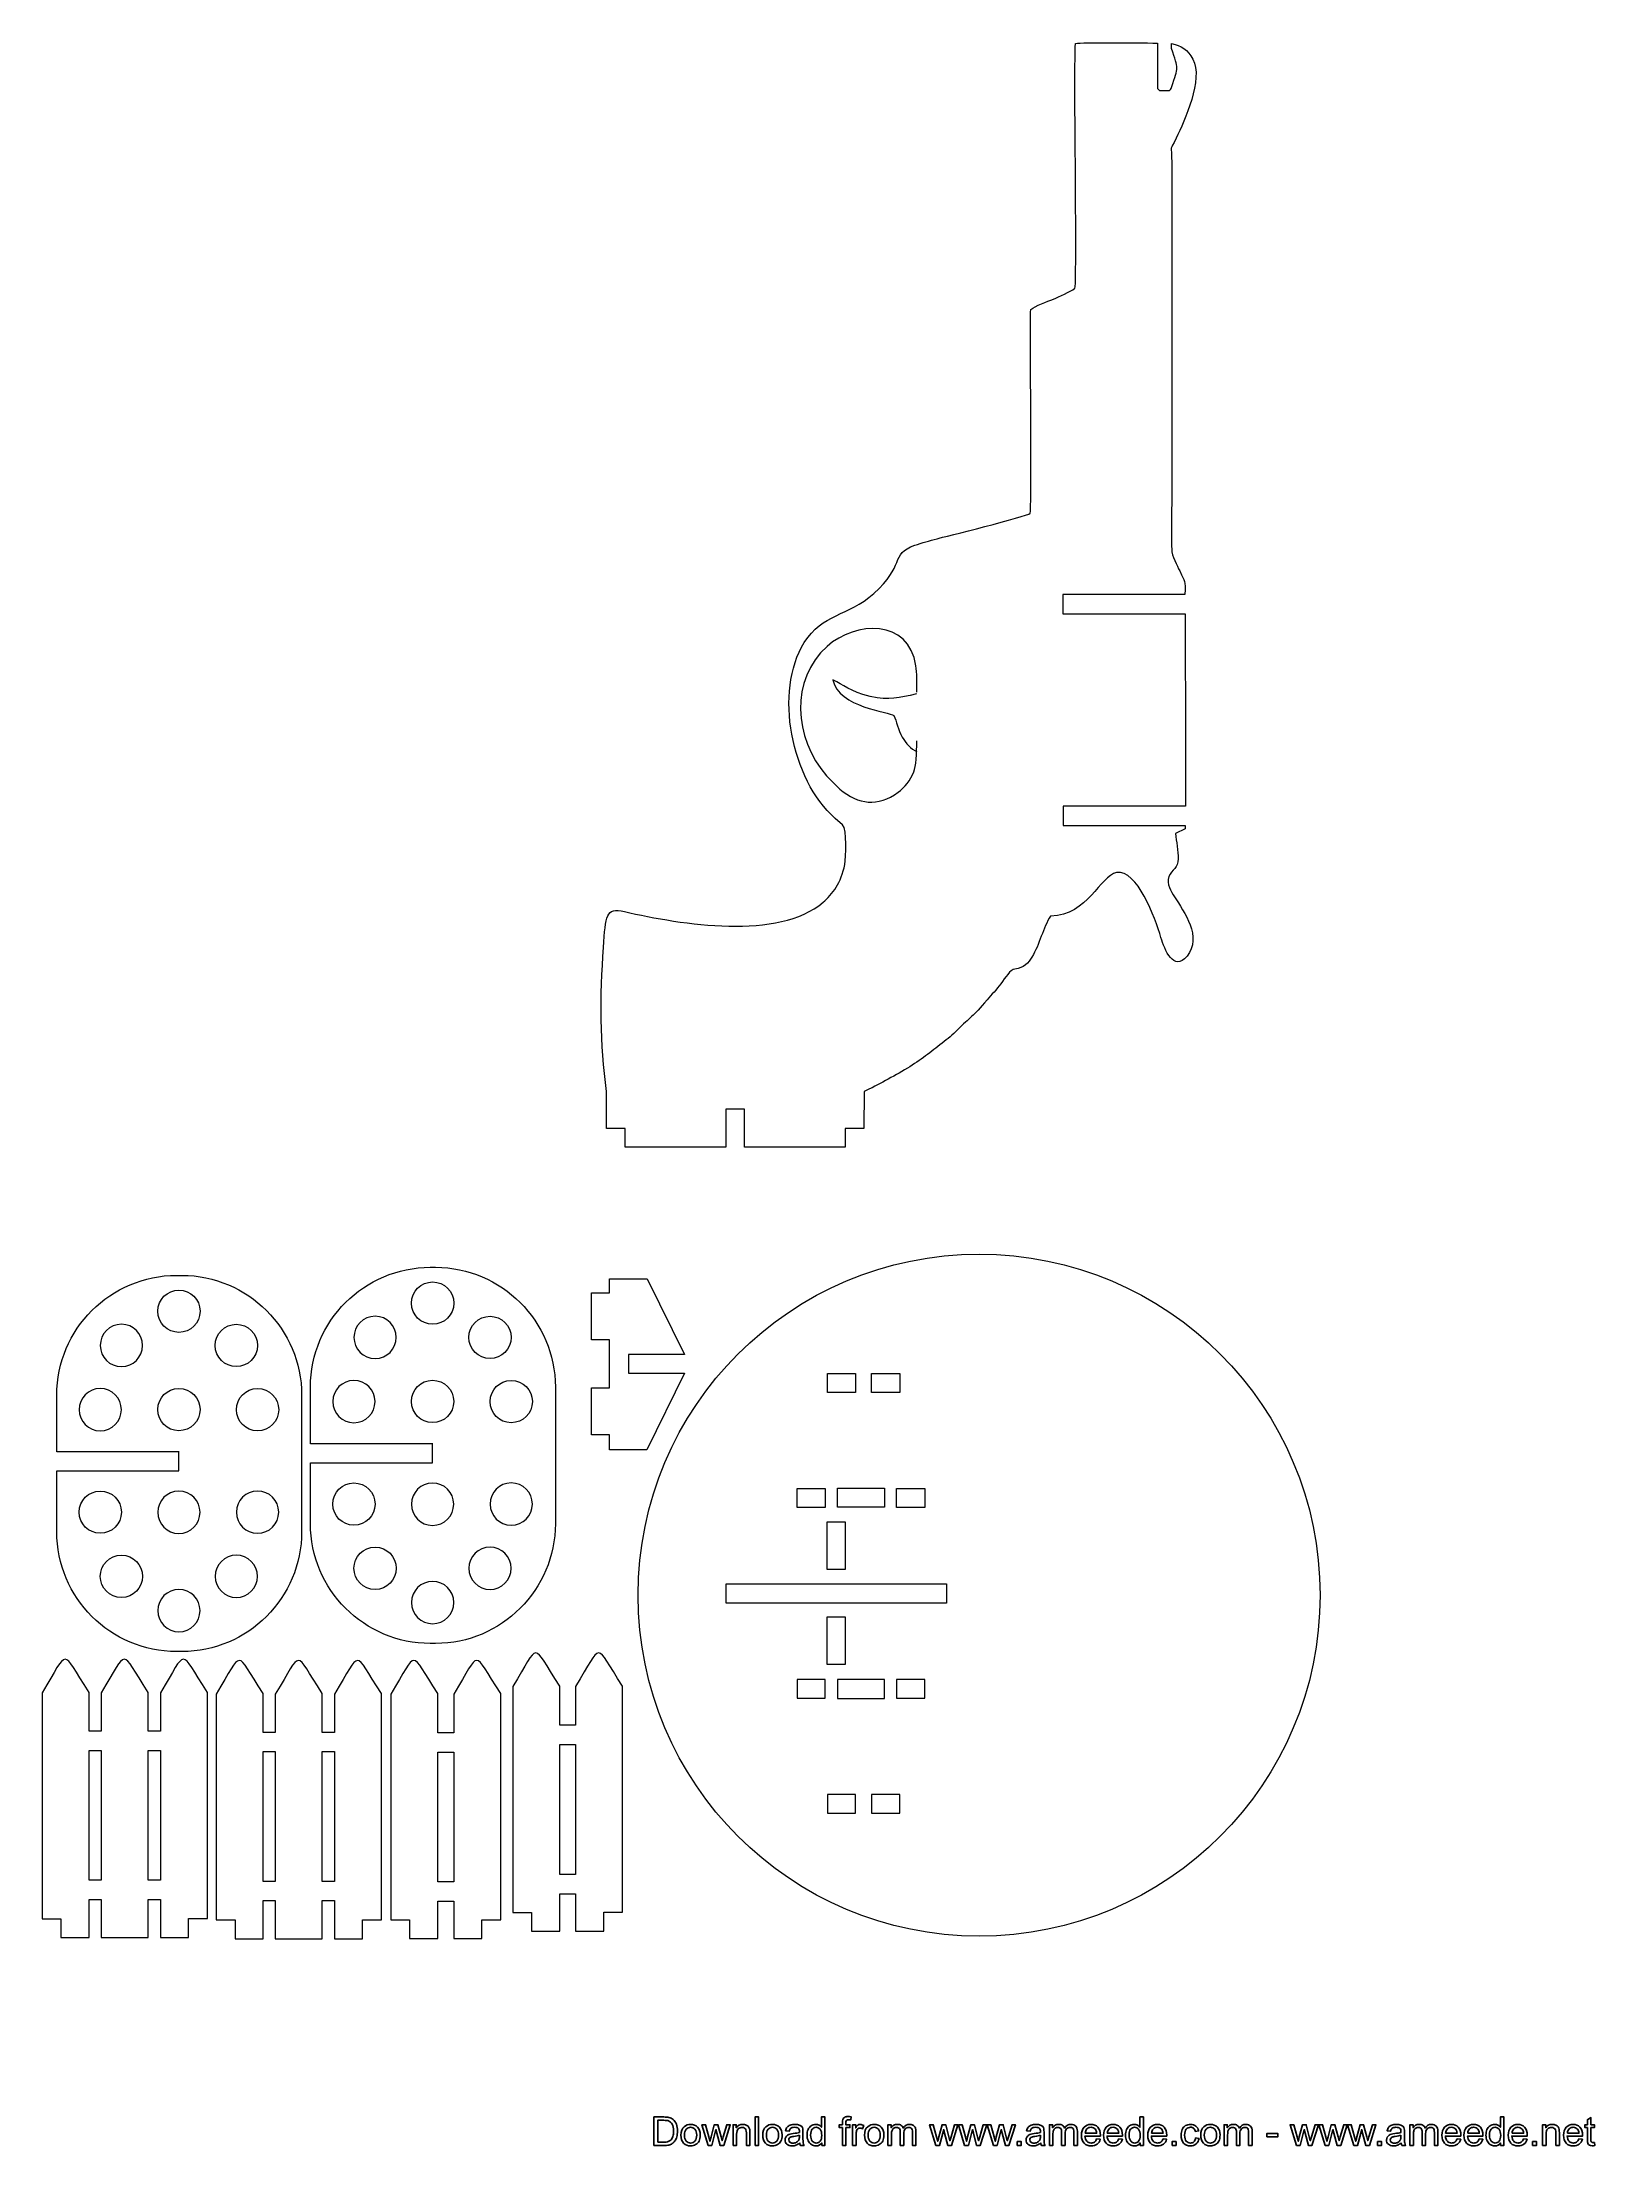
# Model space of a CAD drawing. Header units: millimetres. Extents: x 129 to 460, y -176 to 271.
import ezdxf

# ---------------------------------------------------------------- set-up
doc = ezdxf.new("R2010")
doc.units = ezdxf.units.MM
doc.header["$MEASUREMENT"] = 0
doc.layers.add('Layer 1', color=7, linetype='Continuous')

msp = doc.modelspace()

# ---------------------------------------------------------------- linework, layer by layer
at = {"layer": 'Layer 1', "color": 250, "lineweight": 9}
for points, knots in [([(366.5529, 271.2411), (361.6106, 271.2581), (350.6635, 271.4491), (349.1349, 271.1431), (349.1349, 271.1431), (348.8456, 267.7224), (349.0993, 250.1116), (349.0993, 245.1679), (349.0993, 245.1679), (349.0993, 242.5289), (349.3416, 219.5886), (348.9949, 219.0644), (348.9949, 219.0644), (347.94, 218.3268), (345.6835, 217.2831), (344.418, 216.7657), (344.418, 216.7657), (343.161, 216.2518), (340.5125, 215.2845), (339.6156, 214.5897), (339.6156, 214.5897), (339.4891, 212.9798), (339.5436, 210.8158), (339.5772, 209.1681), (339.5772, 209.1681), (339.5772, 209.1681), (339.5741, 206.7727), (339.5741, 206.7727), (339.5741, 206.7727), (339.4987, 201.3992), (339.8687, 171.7375), (339.464, 171.2073), (339.464, 171.2073), (338.9832, 170.5773), (320.8743, 166.1257), (319.6889, 165.7925), (319.6889, 165.7925), (318.0609, 165.3349), (316.4952, 164.9498), (314.9362, 164.3979), (314.9362, 164.3979), (309.6437, 162.5241), (312.9104, 160.0129), (306.199, 154.1071), (306.199, 154.1071), (300.6911, 149.2603), (295.2464, 149.8528), (291.4181, 143.7044), (291.4181, 143.7044), (284.9372, 133.2959), (288.6556, 114.5738), (297.9638, 106.3052), (297.9638, 106.3052), (297.9638, 106.3052), (299.5549, 104.918), (299.5549, 104.918), (299.5549, 104.918), (300.566, 103.8865), (300.3253, 98.0838), (300.0268, 96.5015), (300.0268, 96.5015), (299.2892, 92.5923), (297.433, 90.1812), (295.4127, 88.4395), (295.4127, 88.4395), (286.0345, 80.3543), (265.4147, 83.6782), (253.1419, 86.4669), (253.1419, 86.4669), (249.1056, 87.3839), (249.1934, 85.6456), (248.702, 78.8457), (248.702, 78.8457), (247.9561, 68.5202), (247.9405, 58.3547), (249.3477, 48.2137), (249.3477, 48.2137), (249.3477, 48.2137), (249.3261, 40.3513), (249.3261, 40.3513), (249.3261, 40.3513), (249.3261, 40.3513), (253.3229, 40.3513), (253.3229, 40.3513), (253.3229, 40.3513), (253.3229, 40.3513), (253.3229, 36.3584), (253.3229, 36.3584), (253.3229, 36.3584), (253.3229, 36.3584), (274.707, 36.3399), (274.707, 36.3399), (274.707, 36.3399), (274.707, 36.3399), (274.7071, 44.4313), (274.7071, 44.4313), (274.7071, 44.4313), (274.7071, 44.4313), (278.707, 44.4313), (278.707, 44.4313), (278.707, 44.4313), (278.707, 44.4313), (278.7069, 36.3364), (278.7069, 36.3364), (278.7069, 36.3364), (278.7069, 36.3364), (287.0217, 36.3292), (287.0217, 36.3292), (287.0217, 36.3292), (287.0217, 36.3292), (300.1227, 36.3474), (300.1227, 36.3474), (300.1227, 36.3474), (300.1227, 36.3474), (300.1227, 40.3512), (300.1227, 40.3512), (300.1227, 40.3512), (300.1227, 40.3512), (304.113, 40.3512), (304.113, 40.3512), (304.113, 40.3512), (304.113, 40.3512), (304.1393, 48.1833), (304.1393, 48.1833), (304.1393, 48.1833), (307.1263, 49.6036), (310.2524, 51.2945), (313.3511, 53.1587), (313.3511, 53.1587), (316.1484, 54.8416), (318.4035, 56.6356), (320.7283, 58.4626), (320.7283, 58.4626), (321.9119, 59.393), (322.9803, 60.2721), (324.0285, 61.3195), (324.0285, 61.3195), (326.6716, 63.9603), (327.2901, 64.0605), (330.3444, 67.6796), (330.3444, 67.6796), (331.3115, 68.8258), (332.2795, 69.865), (333.2441, 71.1224), (333.2441, 71.1224), (334.2109, 72.3829), (335.2033, 74.146), (336.2213, 74.2473), (336.2213, 74.2473), (338.1305, 74.4374), (339.1379, 75.5933), (339.8714, 76.8046), (339.8714, 76.8046), (341.4653, 79.4366), (342.2467, 83.0687), (343.8166, 85.522), (343.8166, 85.522), (351.8853, 85.6749), (354.2156, 94.0569), (357.8664, 94.7568), (357.8664, 94.7568), (362.1866, 95.5849), (366.0731, 85.121), (367.3125, 80.9384), (367.3125, 80.9384), (368.096, 78.2949), (370.0203, 73.553), (372.8582, 77.0025), (372.8582, 77.0025), (376.1522, 81.006), (372.1847, 86.4398), (370.2183, 89.6135), (370.2183, 89.6135), (369.5004, 90.7719), (368.3747, 92.3404), (369.0094, 93.9083), (369.0094, 93.9083), (369.6302, 95.4415), (370.9845, 95.7381), (370.9937, 97.6811), (370.9937, 97.6811), (371.0017, 99.3288), (370.5406, 101.3801), (370.4109, 103.0888), (370.4109, 103.0888), (370.4109, 103.0888), (372.4408, 104.1003), (372.4408, 104.1003), (372.4408, 104.1003), (372.4408, 104.1003), (372.4701, 104.8092), (372.4701, 104.8092), (372.4701, 104.8092), (372.4701, 104.8092), (346.508, 104.8133), (346.508, 104.8133), (346.508, 104.8133), (346.508, 104.8133), (346.508, 108.9133), (346.508, 108.9133), (346.508, 108.9133), (346.508, 108.9133), (372.4981, 108.9092), (372.4981, 108.9092), (372.4981, 108.9092), (372.6503, 123.358), (372.4694, 135.34), (372.4274, 149.7982), (372.4274, 149.7982), (372.4274, 149.7982), (346.4088, 149.7984), (346.4088, 149.7984), (346.4088, 149.7984), (346.4088, 149.7984), (346.4088, 153.8984), (346.4088, 153.8984), (346.4088, 153.8984), (346.4088, 153.8984), (372.4263, 153.8991), (372.4263, 153.8991), (372.4263, 153.8991), (372.4462, 157.2333), (372.5104, 156.3688), (371.2939, 158.9348), (371.2939, 158.9348), (370.7347, 160.1143), (369.6296, 162.1818), (369.598, 163.494), (369.598, 163.494), (369.4984, 167.666), (369.6047, 171.9906), (369.6047, 176.1803), (369.6047, 176.1803), (369.6047, 176.1803), (369.6039, 245.7273), (369.6039, 245.7273), (369.6039, 245.7273), (369.6046, 250.1322), (369.0574, 247.9376), (370.558, 251.0271), (370.558, 251.0271), (372.3297, 254.6747), (376.3873, 263.6306), (374.0914, 267.8161), (374.0914, 267.8161), (373.0278, 269.7551), (371.6099, 270.7926), (369.5721, 271.1253), (369.5721, 271.1253), (369.5746, 270.7925), (369.5746, 270.4458), (369.5747, 270.0992), (369.5747, 270.0992), (371.0152, 265.4343), (371.1077, 266.4454), (369.5761, 261.8194), (369.5761, 261.8194), (369.456, 261.4564), (369.2618, 261.1227), (368.8794, 261.1227), (368.8794, 261.1227), (368.8794, 261.1227), (367.2517, 261.1227), (367.2517, 261.1227), (367.2517, 261.1227), (366.8686, 261.1227), (366.555, 261.4362), (366.555, 261.8194), (366.555, 261.8194), (366.555, 261.8194), (366.5529, 271.2411), (366.5529, 271.2411)], [0, 0, 0, 0, 0.01449275, 0.01449275, 0.01449275, 0.01449275, 0.02898551, 0.02898551, 0.02898551, 0.02898551, 0.04347826, 0.04347826, 0.04347826, 0.04347826, 0.05797101, 0.05797101, 0.05797101, 0.05797101, 0.07246377, 0.07246377, 0.07246377, 0.07246377, 0.08695652, 0.08695652, 0.08695652, 0.08695652, 0.10144928, 0.10144928, 0.10144928, 0.10144928, 0.11594203, 0.11594203, 0.11594203, 0.11594203, 0.13043478, 0.13043478, 0.13043478, 0.13043478, 0.14492754, 0.14492754, 0.14492754, 0.14492754, 0.15942029, 0.15942029, 0.15942029, 0.15942029, 0.17391304, 0.17391304, 0.17391304, 0.17391304, 0.1884058, 0.1884058, 0.1884058, 0.1884058, 0.20289855, 0.20289855, 0.20289855, 0.20289855, 0.2173913, 0.2173913, 0.2173913, 0.2173913, 0.23188406, 0.23188406, 0.23188406, 0.23188406, 0.24637681, 0.24637681, 0.24637681, 0.24637681, 0.26086957, 0.26086957, 0.26086957, 0.26086957, 0.27536232, 0.27536232, 0.27536232, 0.27536232, 0.28985507, 0.28985507, 0.28985507, 0.28985507, 0.30434783, 0.30434783, 0.30434783, 0.30434783, 0.31884058, 0.31884058, 0.31884058, 0.31884058, 0.33333333, 0.33333333, 0.33333333, 0.33333333, 0.34782609, 0.34782609, 0.34782609, 0.34782609, 0.36231884, 0.36231884, 0.36231884, 0.36231884, 0.37681159, 0.37681159, 0.37681159, 0.37681159, 0.39130435, 0.39130435, 0.39130435, 0.39130435, 0.4057971, 0.4057971, 0.4057971, 0.4057971, 0.42028986, 0.42028986, 0.42028986, 0.42028986, 0.43478261, 0.43478261, 0.43478261, 0.43478261, 0.44927536, 0.44927536, 0.44927536, 0.44927536, 0.46376812, 0.46376812, 0.46376812, 0.46376812, 0.47826087, 0.47826087, 0.47826087, 0.47826087, 0.49275362, 0.49275362, 0.49275362, 0.49275362, 0.50724638, 0.50724638, 0.50724638, 0.50724638, 0.52173913, 0.52173913, 0.52173913, 0.52173913, 0.53623188, 0.53623188, 0.53623188, 0.53623188, 0.55072464, 0.55072464, 0.55072464, 0.55072464, 0.56521739, 0.56521739, 0.56521739, 0.56521739, 0.57971014, 0.57971014, 0.57971014, 0.57971014, 0.5942029, 0.5942029, 0.5942029, 0.5942029, 0.60869565, 0.60869565, 0.60869565, 0.60869565, 0.62318841, 0.62318841, 0.62318841, 0.62318841, 0.63768116, 0.63768116, 0.63768116, 0.63768116, 0.65217391, 0.65217391, 0.65217391, 0.65217391, 0.66666667, 0.66666667, 0.66666667, 0.66666667, 0.68115942, 0.68115942, 0.68115942, 0.68115942, 0.69565217, 0.69565217, 0.69565217, 0.69565217, 0.71014493, 0.71014493, 0.71014493, 0.71014493, 0.72463768, 0.72463768, 0.72463768, 0.72463768, 0.73913043, 0.73913043, 0.73913043, 0.73913043, 0.75362319, 0.75362319, 0.75362319, 0.75362319, 0.76811594, 0.76811594, 0.76811594, 0.76811594, 0.7826087, 0.7826087, 0.7826087, 0.7826087, 0.79710145, 0.79710145, 0.79710145, 0.79710145, 0.8115942, 0.8115942, 0.8115942, 0.8115942, 0.82608696, 0.82608696, 0.82608696, 0.82608696, 0.84057971, 0.84057971, 0.84057971, 0.84057971, 0.85507246, 0.85507246, 0.85507246, 0.85507246, 0.86956522, 0.86956522, 0.86956522, 0.86956522, 0.88405797, 0.88405797, 0.88405797, 0.88405797, 0.89855072, 0.89855072, 0.89855072, 0.89855072, 0.91304348, 0.91304348, 0.91304348, 0.91304348, 0.92753623, 0.92753623, 0.92753623, 0.92753623, 0.94202899, 0.94202899, 0.94202899, 0.94202899, 0.95652174, 0.95652174, 0.95652174, 0.95652174, 0.97101449, 0.97101449, 0.97101449, 0.97101449, 1, 1, 1, 1]), ([(315.341, 133.1834), (315.3773, 135.1055), (315.411, 137.2515), (315.1866, 138.7486), (315.1866, 138.7486), (313.6787, 148.8135), (302.3587, 148.3227), (296.2578, 142.8648), (296.2578, 142.8648), (288.3882, 135.8246), (289.1312, 123.4891), (296.1579, 115.3274), (296.1579, 115.3274), (296.1579, 115.3274), (298.9653, 112.5399), (298.9653, 112.5399), (298.9653, 112.5399), (302.9752, 109.2234), (307.0246, 108.6695), (311.4099, 111.8563), (311.4099, 111.8563), (312.8004, 112.8669), (313.9978, 114.4359), (314.7135, 116.203), (314.7135, 116.203), (315.1851, 117.3674), (315.3458, 120.0129), (315.3836, 122.8252)], [0, 0, 0, 0, 0.125, 0.125, 0.125, 0.125, 0.25, 0.25, 0.25, 0.25, 0.375, 0.375, 0.375, 0.375, 0.5, 0.5, 0.5, 0.5, 0.625, 0.625, 0.625, 0.625, 0.75, 0.75, 0.75, 0.75, 1, 1, 1, 1]), ([(315.3307, 132.7744), (311.4816, 131.9256), (309.6087, 131.3145), (305.4298, 132.2608), (305.4298, 132.2608), (300.9892, 133.2663), (299.8189, 134.742), (297.4992, 135.7785), (297.4992, 135.7785), (298.739, 129.8421), (309.5303, 129.0152), (310.4545, 128.155), (310.4545, 128.155), (311.1151, 127.022), (311.3259, 125.1065), (312.2755, 123.576), (312.2755, 123.576), (313.0766, 122.2848), (314.0518, 121.0392), (315.4045, 120.5237)], [0, 0, 0, 0, 0.16666667, 0.16666667, 0.16666667, 0.16666667, 0.33333333, 0.33333333, 0.33333333, 0.33333333, 0.5, 0.5, 0.5, 0.5, 0.66666667, 0.66666667, 0.66666667, 0.66666667, 1, 1, 1, 1]), ([(158.4119, -28.4861), (158.4119, -28.4861), (136.1941, -28.4861), (136.1941, -28.4861), (136.1941, -28.4861), (136.1941, -28.4861), (132.371, -28.4861), (132.371, -28.4861), (132.371, -28.4861), (132.371, -28.4861), (132.371, -16.4089), (132.371, -16.4089), (132.371, -16.4089), (132.371, -2.3919), (143.8393, 9.0764), (157.8563, 9.0764), (157.8563, 9.0764), (157.8563, 9.0764), (158.9965, 9.0764), (158.9965, 9.0764), (158.9965, 9.0764), (173.0135, 9.0764), (184.4818, -2.392), (184.4818, -16.4089), (184.4818, -16.4089), (184.4818, -16.4089), (184.4818, -32.489), (184.4818, -32.489), (184.4818, -32.489), (184.4818, -32.489), (184.4818, -45.4662), (184.4818, -45.4662), (184.4818, -45.4662), (184.4818, -59.4832), (173.0135, -70.9515), (158.9965, -70.9515), (158.9965, -70.9515), (158.9965, -70.9515), (157.8563, -70.9515), (157.8563, -70.9515), (157.8563, -70.9515), (143.8413, -70.9515), (132.371, -59.4832), (132.371, -45.4662), (132.371, -45.4662), (132.371, -45.4662), (132.371, -32.489), (132.371, -32.489), (132.371, -32.489), (132.371, -32.489), (146.1941, -32.489), (146.1941, -32.489), (146.1941, -32.489), (146.1941, -32.489), (158.3701, -32.489), (158.3701, -32.489), (158.3701, -32.489), (158.3701, -32.489), (158.3686, -28.4861), (158.3686, -28.4861)], [0, 0, 0, 0, 0.0625, 0.0625, 0.0625, 0.0625, 0.125, 0.125, 0.125, 0.125, 0.1875, 0.1875, 0.1875, 0.1875, 0.25, 0.25, 0.25, 0.25, 0.3125, 0.3125, 0.3125, 0.3125, 0.375, 0.375, 0.375, 0.375, 0.4375, 0.4375, 0.4375, 0.4375, 0.5, 0.5, 0.5, 0.5, 0.5625, 0.5625, 0.5625, 0.5625, 0.625, 0.625, 0.625, 0.625, 0.6875, 0.6875, 0.6875, 0.6875, 0.75, 0.75, 0.75, 0.75, 0.8125, 0.8125, 0.8125, 0.8125, 0.875, 0.875, 0.875, 0.875, 1, 1, 1, 1]), ([(212.3871, -26.7663), (212.3871, -26.7663), (190.1693, -26.7663), (190.1693, -26.7663), (190.1693, -26.7663), (190.1693, -26.7663), (186.3462, -26.7663), (186.3462, -26.7663), (186.3462, -26.7663), (186.3462, -26.7663), (186.3462, -14.6891), (186.3462, -14.6891), (186.3462, -14.6891), (186.3462, -0.6721), (197.8145, 10.7962), (211.8315, 10.7962), (211.8315, 10.7962), (211.8315, 10.7962), (212.9717, 10.7962), (212.9717, 10.7962), (212.9717, 10.7962), (226.9887, 10.7962), (238.457, -0.6722), (238.457, -14.6891), (238.457, -14.6891), (238.457, -14.6891), (238.457, -30.7692), (238.457, -30.7692), (238.457, -30.7692), (238.457, -30.7692), (238.457, -43.7464), (238.457, -43.7464), (238.457, -43.7464), (238.457, -57.7634), (226.9887, -69.2317), (212.9717, -69.2317), (212.9717, -69.2317), (212.9717, -69.2317), (211.8315, -69.2317), (211.8315, -69.2317), (211.8315, -69.2317), (197.8165, -69.2317), (186.3462, -57.7634), (186.3462, -43.7464), (186.3462, -43.7464), (186.3462, -43.7464), (186.3462, -30.7692), (186.3462, -30.7692), (186.3462, -30.7692), (186.3462, -30.7692), (200.1693, -30.7692), (200.1693, -30.7692), (200.1693, -30.7692), (200.1693, -30.7692), (212.3453, -30.7692), (212.3453, -30.7692), (212.3453, -30.7692), (212.3453, -30.7692), (212.3438, -26.7663), (212.3438, -26.7663)], [0, 0, 0, 0, 0.0625, 0.0625, 0.0625, 0.0625, 0.125, 0.125, 0.125, 0.125, 0.1875, 0.1875, 0.1875, 0.1875, 0.25, 0.25, 0.25, 0.25, 0.3125, 0.3125, 0.3125, 0.3125, 0.375, 0.375, 0.375, 0.375, 0.4375, 0.4375, 0.4375, 0.4375, 0.5, 0.5, 0.5, 0.5, 0.5625, 0.5625, 0.5625, 0.5625, 0.625, 0.625, 0.625, 0.625, 0.6875, 0.6875, 0.6875, 0.6875, 0.75, 0.75, 0.75, 0.75, 0.8125, 0.8125, 0.8125, 0.8125, 0.875, 0.875, 0.875, 0.875, 1, 1, 1, 1]), ([(158.3696, 5.9496), (155.8843, 5.9496), (153.8696, 3.9349), (153.8696, 1.4496), (153.8696, 1.4496), (153.8696, -1.0357), (155.8843, -3.0504), (158.3696, -3.0504), (158.3696, -3.0504), (160.8549, -3.0504), (162.8696, -1.0357), (162.8696, 1.4496), (162.8696, 1.4496), (162.8696, 3.9349), (160.8549, 5.9496), (158.3696, 5.9496)], [0, 0, 0, 0, 0.2, 0.2, 0.2, 0.2, 0.4, 0.4, 0.4, 0.4, 0.6, 0.6, 0.6, 0.6, 1, 1, 1, 1]), ([(212.3448, 7.6694), (209.8595, 7.6694), (207.8448, 5.6547), (207.8448, 3.1694), (207.8448, 3.1694), (207.8448, 0.6841), (209.8595, -1.3306), (212.3448, -1.3306), (212.3448, -1.3306), (214.8301, -1.3306), (216.8448, 0.6841), (216.8448, 3.1694), (216.8448, 3.1694), (216.8448, 5.6547), (214.8301, 7.6694), (212.3448, 7.6694)], [0, 0, 0, 0, 0.2, 0.2, 0.2, 0.2, 0.4, 0.4, 0.4, 0.4, 0.6, 0.6, 0.6, 0.6, 1, 1, 1, 1]), ([(200.1104, 0.3827), (202.5957, 0.3827), (204.6104, -1.632), (204.6104, -4.1173), (204.6104, -4.1173), (204.6104, -6.6026), (202.5957, -8.6173), (200.1104, -8.6173), (200.1104, -8.6173), (197.6251, -8.6173), (195.6104, -6.6026), (195.6104, -4.1173), (195.6104, -4.1173), (195.6104, -1.632), (197.6251, 0.3827), (200.1104, 0.3827)], [0, 0, 0, 0, 0.2, 0.2, 0.2, 0.2, 0.4, 0.4, 0.4, 0.4, 0.6, 0.6, 0.6, 0.6, 1, 1, 1, 1]), ([(224.5554, 0.3827), (222.0701, 0.3827), (220.0554, -1.632), (220.0554, -4.1173), (220.0554, -4.1173), (220.0554, -6.6026), (222.0701, -8.6173), (224.5554, -8.6173), (224.5554, -8.6173), (227.0407, -8.6173), (229.0554, -6.6026), (229.0554, -4.1173), (229.0554, -4.1173), (229.0554, -1.632), (227.0407, 0.3827), (224.5554, 0.3827)], [0, 0, 0, 0, 0.2, 0.2, 0.2, 0.2, 0.4, 0.4, 0.4, 0.4, 0.6, 0.6, 0.6, 0.6, 1, 1, 1, 1]), ([(146.1352, -1.3371), (148.6205, -1.3371), (150.6352, -3.3518), (150.6352, -5.8371), (150.6352, -5.8371), (150.6352, -8.3224), (148.6205, -10.3371), (146.1352, -10.3371), (146.1352, -10.3371), (143.6499, -10.3371), (141.6352, -8.3224), (141.6352, -5.8371), (141.6352, -5.8371), (141.6352, -3.3518), (143.6499, -1.3371), (146.1352, -1.3371)], [0, 0, 0, 0, 0.2, 0.2, 0.2, 0.2, 0.4, 0.4, 0.4, 0.4, 0.6, 0.6, 0.6, 0.6, 1, 1, 1, 1]), ([(170.5802, -1.3371), (168.0949, -1.3371), (166.0802, -3.3518), (166.0802, -5.8371), (166.0802, -5.8371), (166.0802, -8.3224), (168.0949, -10.3371), (170.5802, -10.3371), (170.5802, -10.3371), (173.0655, -10.3371), (175.0802, -8.3224), (175.0802, -5.8371), (175.0802, -5.8371), (175.0802, -3.3518), (173.0655, -1.3371), (170.5802, -1.3371)], [0, 0, 0, 0, 0.2, 0.2, 0.2, 0.2, 0.4, 0.4, 0.4, 0.4, 0.6, 0.6, 0.6, 0.6, 1, 1, 1, 1]), ([(195.5989, -13.2741), (198.0842, -13.2741), (200.0989, -15.2888), (200.0989, -17.7741), (200.0989, -17.7741), (200.0989, -20.2594), (198.0842, -22.2741), (195.5989, -22.2741), (195.5989, -22.2741), (193.1136, -22.2741), (191.0989, -20.2594), (191.0989, -17.7741), (191.0989, -17.7741), (191.0989, -15.2888), (193.1136, -13.2741), (195.5989, -13.2741)], [0, 0, 0, 0, 0.2, 0.2, 0.2, 0.2, 0.4, 0.4, 0.4, 0.4, 0.6, 0.6, 0.6, 0.6, 1, 1, 1, 1]), ([(212.3329, -13.2512), (209.8476, -13.2512), (207.8329, -15.2659), (207.8329, -17.7512), (207.8329, -17.7512), (207.8329, -20.2365), (209.8476, -22.2512), (212.3329, -22.2512), (212.3329, -22.2512), (214.8182, -22.2512), (216.8329, -20.2365), (216.8329, -17.7512), (216.8329, -17.7512), (216.8329, -15.2659), (214.8182, -13.2512), (212.3329, -13.2512)], [0, 0, 0, 0, 0.2, 0.2, 0.2, 0.2, 0.4, 0.4, 0.4, 0.4, 0.6, 0.6, 0.6, 0.6, 1, 1, 1, 1]), ([(229.0669, -13.2741), (226.5816, -13.2741), (224.5669, -15.2888), (224.5669, -17.7741), (224.5669, -17.7741), (224.5669, -20.2594), (226.5816, -22.2741), (229.0669, -22.2741), (229.0669, -22.2741), (231.5522, -22.2741), (233.5669, -20.2594), (233.5669, -17.7741), (233.5669, -17.7741), (233.5669, -15.2888), (231.5522, -13.2741), (229.0669, -13.2741)], [0, 0, 0, 0, 0.2, 0.2, 0.2, 0.2, 0.4, 0.4, 0.4, 0.4, 0.6, 0.6, 0.6, 0.6, 1, 1, 1, 1]), ([(141.6237, -14.9939), (144.109, -14.9939), (146.1237, -17.0086), (146.1237, -19.4939), (146.1237, -19.4939), (146.1237, -21.9792), (144.109, -23.9939), (141.6237, -23.9939), (141.6237, -23.9939), (139.1384, -23.9939), (137.1237, -21.9792), (137.1237, -19.4939), (137.1237, -19.4939), (137.1237, -17.0086), (139.1384, -14.9939), (141.6237, -14.9939)], [0, 0, 0, 0, 0.2, 0.2, 0.2, 0.2, 0.4, 0.4, 0.4, 0.4, 0.6, 0.6, 0.6, 0.6, 1, 1, 1, 1]), ([(158.3577, -14.971), (155.8724, -14.971), (153.8577, -16.9857), (153.8577, -19.471), (153.8577, -19.471), (153.8577, -21.9563), (155.8724, -23.971), (158.3577, -23.971), (158.3577, -23.971), (160.843, -23.971), (162.8577, -21.9563), (162.8577, -19.471), (162.8577, -19.471), (162.8577, -16.9857), (160.843, -14.971), (158.3577, -14.971)], [0, 0, 0, 0, 0.2, 0.2, 0.2, 0.2, 0.4, 0.4, 0.4, 0.4, 0.6, 0.6, 0.6, 0.6, 1, 1, 1, 1]), ([(175.0917, -14.9939), (172.6064, -14.9939), (170.5917, -17.0086), (170.5917, -19.4939), (170.5917, -19.4939), (170.5917, -21.9792), (172.6064, -23.9939), (175.0917, -23.9939), (175.0917, -23.9939), (177.577, -23.9939), (179.5917, -21.9792), (179.5917, -19.4939), (179.5917, -19.4939), (179.5917, -17.0086), (177.577, -14.9939), (175.0917, -14.9939)], [0, 0, 0, 0, 0.2, 0.2, 0.2, 0.2, 0.4, 0.4, 0.4, 0.4, 0.6, 0.6, 0.6, 0.6, 1, 1, 1, 1]), ([(195.5989, -44.0794), (198.0842, -44.0794), (200.0989, -42.0647), (200.0989, -39.5794), (200.0989, -39.5794), (200.0989, -37.0941), (198.0842, -35.0794), (195.5989, -35.0794), (195.5989, -35.0794), (193.1136, -35.0794), (191.0989, -37.0941), (191.0989, -39.5794), (191.0989, -39.5794), (191.0989, -42.0647), (193.1136, -44.0794), (195.5989, -44.0794)], [0, 0, 0, 0, 0.2, 0.2, 0.2, 0.2, 0.4, 0.4, 0.4, 0.4, 0.6, 0.6, 0.6, 0.6, 1, 1, 1, 1]), ([(212.3329, -44.1023), (209.8476, -44.1023), (207.8329, -42.0876), (207.8329, -39.6023), (207.8329, -39.6023), (207.8329, -37.117), (209.8476, -35.1023), (212.3329, -35.1023), (212.3329, -35.1023), (214.8182, -35.1023), (216.8329, -37.117), (216.8329, -39.6023), (216.8329, -39.6023), (216.8329, -42.0876), (214.8182, -44.1023), (212.3329, -44.1023)], [0, 0, 0, 0, 0.2, 0.2, 0.2, 0.2, 0.4, 0.4, 0.4, 0.4, 0.6, 0.6, 0.6, 0.6, 1, 1, 1, 1]), ([(229.0669, -44.0794), (226.5816, -44.0794), (224.5669, -42.0647), (224.5669, -39.5794), (224.5669, -39.5794), (224.5669, -37.0941), (226.5816, -35.0794), (229.0669, -35.0794), (229.0669, -35.0794), (231.5522, -35.0794), (233.5669, -37.0941), (233.5669, -39.5794), (233.5669, -39.5794), (233.5669, -42.0647), (231.5522, -44.0794), (229.0669, -44.0794)], [0, 0, 0, 0, 0.2, 0.2, 0.2, 0.2, 0.4, 0.4, 0.4, 0.4, 0.6, 0.6, 0.6, 0.6, 1, 1, 1, 1]), ([(141.6237, -45.7992), (144.109, -45.7992), (146.1237, -43.7845), (146.1237, -41.2992), (146.1237, -41.2992), (146.1237, -38.8139), (144.109, -36.7992), (141.6237, -36.7992), (141.6237, -36.7992), (139.1384, -36.7992), (137.1237, -38.8139), (137.1237, -41.2992), (137.1237, -41.2992), (137.1237, -43.7845), (139.1384, -45.7992), (141.6237, -45.7992)], [0, 0, 0, 0, 0.2, 0.2, 0.2, 0.2, 0.4, 0.4, 0.4, 0.4, 0.6, 0.6, 0.6, 0.6, 1, 1, 1, 1]), ([(158.3577, -45.8221), (155.8724, -45.8221), (153.8577, -43.8074), (153.8577, -41.3221), (153.8577, -41.3221), (153.8577, -38.8368), (155.8724, -36.8221), (158.3577, -36.8221), (158.3577, -36.8221), (160.843, -36.8221), (162.8577, -38.8368), (162.8577, -41.3221), (162.8577, -41.3221), (162.8577, -43.8074), (160.843, -45.8221), (158.3577, -45.8221)], [0, 0, 0, 0, 0.2, 0.2, 0.2, 0.2, 0.4, 0.4, 0.4, 0.4, 0.6, 0.6, 0.6, 0.6, 1, 1, 1, 1]), ([(175.0917, -45.7992), (172.6064, -45.7992), (170.5917, -43.7845), (170.5917, -41.2992), (170.5917, -41.2992), (170.5917, -38.8139), (172.6064, -36.7992), (175.0917, -36.7992), (175.0917, -36.7992), (177.577, -36.7992), (179.5917, -38.8139), (179.5917, -41.2992), (179.5917, -41.2992), (179.5917, -43.7845), (177.577, -45.7992), (175.0917, -45.7992)], [0, 0, 0, 0, 0.2, 0.2, 0.2, 0.2, 0.4, 0.4, 0.4, 0.4, 0.6, 0.6, 0.6, 0.6, 1, 1, 1, 1]), ([(200.1104, -57.7362), (202.5957, -57.7362), (204.6104, -55.7215), (204.6104, -53.2362), (204.6104, -53.2362), (204.6104, -50.7509), (202.5957, -48.7362), (200.1104, -48.7362), (200.1104, -48.7362), (197.6251, -48.7362), (195.6104, -50.7509), (195.6104, -53.2362), (195.6104, -53.2362), (195.6104, -55.7215), (197.6251, -57.7362), (200.1104, -57.7362)], [0, 0, 0, 0, 0.2, 0.2, 0.2, 0.2, 0.4, 0.4, 0.4, 0.4, 0.6, 0.6, 0.6, 0.6, 1, 1, 1, 1]), ([(224.5554, -57.7362), (222.0701, -57.7362), (220.0554, -55.7215), (220.0554, -53.2362), (220.0554, -53.2362), (220.0554, -50.7509), (222.0701, -48.7362), (224.5554, -48.7362), (224.5554, -48.7362), (227.0407, -48.7362), (229.0554, -50.7509), (229.0554, -53.2362), (229.0554, -53.2362), (229.0554, -55.7215), (227.0407, -57.7362), (224.5554, -57.7362)], [0, 0, 0, 0, 0.2, 0.2, 0.2, 0.2, 0.4, 0.4, 0.4, 0.4, 0.6, 0.6, 0.6, 0.6, 1, 1, 1, 1]), ([(146.1352, -59.456), (148.6205, -59.456), (150.6352, -57.4413), (150.6352, -54.956), (150.6352, -54.956), (150.6352, -52.4707), (148.6205, -50.456), (146.1352, -50.456), (146.1352, -50.456), (143.6499, -50.456), (141.6352, -52.4707), (141.6352, -54.956), (141.6352, -54.956), (141.6352, -57.4413), (143.6499, -59.456), (146.1352, -59.456)], [0, 0, 0, 0, 0.2, 0.2, 0.2, 0.2, 0.4, 0.4, 0.4, 0.4, 0.6, 0.6, 0.6, 0.6, 1, 1, 1, 1]), ([(170.5802, -59.456), (168.0949, -59.456), (166.0802, -57.4413), (166.0802, -54.956), (166.0802, -54.956), (166.0802, -52.4707), (168.0949, -50.456), (170.5802, -50.456), (170.5802, -50.456), (173.0655, -50.456), (175.0802, -52.4707), (175.0802, -54.956), (175.0802, -54.956), (175.0802, -57.4413), (173.0655, -59.456), (170.5802, -59.456)], [0, 0, 0, 0, 0.2, 0.2, 0.2, 0.2, 0.4, 0.4, 0.4, 0.4, 0.6, 0.6, 0.6, 0.6, 1, 1, 1, 1]), ([(158.3696, -66.7427), (155.8843, -66.7427), (153.8696, -64.728), (153.8696, -62.2427), (153.8696, -62.2427), (153.8696, -59.7574), (155.8843, -57.7427), (158.3696, -57.7427), (158.3696, -57.7427), (160.8549, -57.7427), (162.8696, -59.7574), (162.8696, -62.2427), (162.8696, -62.2427), (162.8696, -64.728), (160.8549, -66.7427), (158.3696, -66.7427)], [0, 0, 0, 0, 0.2, 0.2, 0.2, 0.2, 0.4, 0.4, 0.4, 0.4, 0.6, 0.6, 0.6, 0.6, 1, 1, 1, 1]), ([(212.3448, -65.0229), (209.8595, -65.0229), (207.8448, -63.0082), (207.8448, -60.5229), (207.8448, -60.5229), (207.8448, -58.0376), (209.8595, -56.0229), (212.3448, -56.0229), (212.3448, -56.0229), (214.8301, -56.0229), (216.8448, -58.0376), (216.8448, -60.5229), (216.8448, -60.5229), (216.8448, -63.0082), (214.8301, -65.0229), (212.3448, -65.0229)], [0, 0, 0, 0, 0.2, 0.2, 0.2, 0.2, 0.4, 0.4, 0.4, 0.4, 0.6, 0.6, 0.6, 0.6, 1, 1, 1, 1]), ([(139.2489, -79.6368), (139.2489, -79.6368), (139.2489, -87.8811), (139.2489, -87.8811), (139.2489, -87.8811), (139.2489, -87.8811), (141.8322, -87.8811), (141.8322, -87.8811), (141.8322, -87.8811), (141.8322, -87.8811), (141.8322, -79.7372), (141.8322, -79.7372), (141.8322, -79.7372), (147.6832, -70.1952), (145.7227, -70.2431), (151.8322, -79.6368), (151.8322, -79.6368), (151.8322, -79.6368), (151.8322, -87.8811), (151.8322, -87.8811), (151.8322, -87.8811), (151.8322, -87.8811), (154.4156, -87.8811), (154.4156, -87.8811), (154.4156, -87.8811), (154.4156, -87.8811), (154.4156, -79.7372), (154.4156, -79.7372), (154.4156, -79.7372), (160.2666, -70.1952), (158.3061, -70.2431), (164.4156, -79.6368), (164.4156, -79.6368), (164.4156, -79.6368), (164.4156, -127.7658), (164.4156, -127.7658), (164.4156, -127.7658), (164.4156, -127.7658), (160.4153, -127.7658), (160.4153, -127.7658), (160.4153, -127.7658), (160.4153, -127.7658), (160.4153, -131.7714), (160.4153, -131.7714), (160.4153, -131.7714), (160.4153, -131.7714), (154.4156, -131.7714), (154.4156, -131.7714), (154.4156, -131.7714), (154.4156, -131.7714), (154.4156, -123.6783), (154.4156, -123.6783), (154.4156, -123.6783), (154.4156, -123.6783), (151.8322, -123.6783), (151.8322, -123.6783), (151.8322, -123.6783), (151.8322, -123.6783), (151.8322, -131.7714), (151.8322, -131.7714), (151.8322, -131.7714), (151.8322, -131.7714), (141.8322, -131.7714), (141.8322, -131.7714), (141.8322, -131.7714), (141.8322, -131.7714), (141.8322, -123.6783), (141.8322, -123.6783), (141.8322, -123.6783), (141.8322, -123.6783), (139.2489, -123.6783), (139.2489, -123.6783), (139.2489, -123.6783), (139.2489, -123.6783), (139.2489, -131.7714), (139.2489, -131.7714), (139.2489, -131.7714), (139.2489, -131.7714), (133.2615, -131.7714), (133.2615, -131.7714), (133.2615, -131.7714), (133.2615, -131.7714), (133.2615, -127.7859), (133.2615, -127.7859), (133.2615, -127.7859), (133.2615, -127.7859), (129.2489, -127.7859), (129.2489, -127.7859), (129.2489, -127.7859), (129.2489, -127.7859), (129.2489, -79.7372), (129.2489, -79.7372), (129.2489, -79.7372), (135.0999, -70.1952), (133.1394, -70.2431), (139.2489, -79.6368)], [0, 0, 0, 0, 0.04, 0.04, 0.04, 0.04, 0.08, 0.08, 0.08, 0.08, 0.12, 0.12, 0.12, 0.12, 0.16, 0.16, 0.16, 0.16, 0.2, 0.2, 0.2, 0.2, 0.24, 0.24, 0.24, 0.24, 0.28, 0.28, 0.28, 0.28, 0.32, 0.32, 0.32, 0.32, 0.36, 0.36, 0.36, 0.36, 0.4, 0.4, 0.4, 0.4, 0.44, 0.44, 0.44, 0.44, 0.48, 0.48, 0.48, 0.48, 0.52, 0.52, 0.52, 0.52, 0.56, 0.56, 0.56, 0.56, 0.6, 0.6, 0.6, 0.6, 0.64, 0.64, 0.64, 0.64, 0.68, 0.68, 0.68, 0.68, 0.72, 0.72, 0.72, 0.72, 0.76, 0.76, 0.76, 0.76, 0.8, 0.8, 0.8, 0.8, 0.84, 0.84, 0.84, 0.84, 0.88, 0.88, 0.88, 0.88, 0.92, 0.92, 0.92, 0.92, 1, 1, 1, 1]), ([(176.2906, -79.9014), (176.2906, -79.9014), (176.2906, -88.1457), (176.2906, -88.1457), (176.2906, -88.1457), (176.2906, -88.1457), (178.8739, -88.1457), (178.8739, -88.1457), (178.8739, -88.1457), (178.8739, -88.1457), (178.8739, -80.0018), (178.8739, -80.0018), (178.8739, -80.0018), (184.7249, -70.4598), (182.7644, -70.5077), (188.8739, -79.9014), (188.8739, -79.9014), (188.8739, -79.9014), (188.8739, -88.1457), (188.8739, -88.1457), (188.8739, -88.1457), (188.8739, -88.1457), (191.4573, -88.1457), (191.4573, -88.1457), (191.4573, -88.1457), (191.4573, -88.1457), (191.4573, -80.0018), (191.4573, -80.0018), (191.4573, -80.0018), (197.3083, -70.4598), (195.3478, -70.5077), (201.4573, -79.9014), (201.4573, -79.9014), (201.4573, -79.9014), (201.4573, -128.0304), (201.4573, -128.0304), (201.4573, -128.0304), (201.4573, -128.0304), (197.457, -128.0304), (197.457, -128.0304), (197.457, -128.0304), (197.457, -128.0304), (197.457, -132.036), (197.457, -132.036), (197.457, -132.036), (197.457, -132.036), (191.4573, -132.036), (191.4573, -132.036), (191.4573, -132.036), (191.4573, -132.036), (191.4573, -123.9429), (191.4573, -123.9429), (191.4573, -123.9429), (191.4573, -123.9429), (188.8739, -123.9429), (188.8739, -123.9429), (188.8739, -123.9429), (188.8739, -123.9429), (188.8739, -132.036), (188.8739, -132.036), (188.8739, -132.036), (188.8739, -132.036), (178.8739, -132.036), (178.8739, -132.036), (178.8739, -132.036), (178.8739, -132.036), (178.8739, -123.9429), (178.8739, -123.9429), (178.8739, -123.9429), (178.8739, -123.9429), (176.2906, -123.9429), (176.2906, -123.9429), (176.2906, -123.9429), (176.2906, -123.9429), (176.2906, -132.036), (176.2906, -132.036), (176.2906, -132.036), (176.2906, -132.036), (170.3032, -132.036), (170.3032, -132.036), (170.3032, -132.036), (170.3032, -132.036), (170.3032, -128.0505), (170.3032, -128.0505), (170.3032, -128.0505), (170.3032, -128.0505), (166.2906, -128.0505), (166.2906, -128.0505), (166.2906, -128.0505), (166.2906, -128.0505), (166.2906, -80.0018), (166.2906, -80.0018), (166.2906, -80.0018), (172.1416, -70.4598), (170.1811, -70.5077), (176.2906, -79.9014)], [0, 0, 0, 0, 0.04, 0.04, 0.04, 0.04, 0.08, 0.08, 0.08, 0.08, 0.12, 0.12, 0.12, 0.12, 0.16, 0.16, 0.16, 0.16, 0.2, 0.2, 0.2, 0.2, 0.24, 0.24, 0.24, 0.24, 0.28, 0.28, 0.28, 0.28, 0.32, 0.32, 0.32, 0.32, 0.36, 0.36, 0.36, 0.36, 0.4, 0.4, 0.4, 0.4, 0.44, 0.44, 0.44, 0.44, 0.48, 0.48, 0.48, 0.48, 0.52, 0.52, 0.52, 0.52, 0.56, 0.56, 0.56, 0.56, 0.6, 0.6, 0.6, 0.6, 0.64, 0.64, 0.64, 0.64, 0.68, 0.68, 0.68, 0.68, 0.72, 0.72, 0.72, 0.72, 0.76, 0.76, 0.76, 0.76, 0.8, 0.8, 0.8, 0.8, 0.84, 0.84, 0.84, 0.84, 0.88, 0.88, 0.88, 0.88, 0.92, 0.92, 0.92, 0.92, 1, 1, 1, 1]), ([(213.4522, -79.8938), (213.4522, -79.8938), (213.4522, -88.223), (213.4522, -88.223), (213.4522, -88.223), (213.4522, -88.223), (216.8317, -88.223), (216.8317, -88.223), (216.8317, -88.223), (216.8317, -88.223), (216.8317, -79.9942), (216.8317, -79.9942), (216.8317, -79.9942), (222.6827, -70.4522), (220.7222, -70.5001), (226.8317, -79.8938), (226.8317, -79.8938), (226.8317, -79.8938), (226.8317, -128.0097), (226.8317, -128.0097), (226.8317, -128.0097), (226.8317, -128.0097), (222.8467, -128.0097), (222.8467, -128.0097), (222.8467, -128.0097), (222.8467, -128.0097), (222.8467, -132.0284), (222.8467, -132.0284), (222.8467, -132.0284), (222.8467, -132.0284), (216.8317, -132.0284), (216.8317, -132.0284), (216.8317, -132.0284), (216.8317, -132.0284), (216.8317, -124.073), (216.8317, -124.073), (216.8317, -124.073), (216.8317, -124.073), (213.4522, -124.073), (213.4522, -124.073), (213.4522, -124.073), (213.4522, -124.073), (213.4522, -132.0284), (213.4522, -132.0284), (213.4522, -132.0284), (213.4522, -132.0284), (207.4524, -132.0284), (207.4524, -132.0284), (207.4524, -132.0284), (207.4524, -132.0284), (207.4524, -128.0216), (207.4524, -128.0216), (207.4524, -128.0216), (207.4524, -128.0216), (203.4522, -128.0216), (203.4522, -128.0216), (203.4522, -128.0216), (203.4522, -128.0216), (203.4522, -79.9942), (203.4522, -79.9942), (203.4522, -79.9942), (209.3032, -70.4522), (207.3427, -70.5001), (213.4522, -79.8938)], [0, 0, 0, 0, 0.05882353, 0.05882353, 0.05882353, 0.05882353, 0.11764706, 0.11764706, 0.11764706, 0.11764706, 0.17647059, 0.17647059, 0.17647059, 0.17647059, 0.23529412, 0.23529412, 0.23529412, 0.23529412, 0.29411765, 0.29411765, 0.29411765, 0.29411765, 0.35294118, 0.35294118, 0.35294118, 0.35294118, 0.41176471, 0.41176471, 0.41176471, 0.41176471, 0.47058824, 0.47058824, 0.47058824, 0.47058824, 0.52941176, 0.52941176, 0.52941176, 0.52941176, 0.58823529, 0.58823529, 0.58823529, 0.58823529, 0.64705882, 0.64705882, 0.64705882, 0.64705882, 0.70588235, 0.70588235, 0.70588235, 0.70588235, 0.76470588, 0.76470588, 0.76470588, 0.76470588, 0.82352941, 0.82352941, 0.82352941, 0.82352941, 0.88235294, 0.88235294, 0.88235294, 0.88235294, 1, 1, 1, 1]), ([(239.3814, -78.3063), (239.3814, -78.3063), (239.3814, -86.6355), (239.3814, -86.6355), (239.3814, -86.6355), (239.3814, -86.6355), (242.7609, -86.6355), (242.7609, -86.6355), (242.7609, -86.6355), (242.7609, -86.6355), (242.7609, -78.4067), (242.7609, -78.4067), (242.7609, -78.4067), (248.6119, -68.8647), (246.6514, -68.9126), (252.7609, -78.3063), (252.7609, -78.3063), (252.7609, -78.3063), (252.7609, -126.4222), (252.7609, -126.4222), (252.7609, -126.4222), (252.7609, -126.4222), (248.7759, -126.4222), (248.7759, -126.4222), (248.7759, -126.4222), (248.7759, -126.4222), (248.7759, -130.4409), (248.7759, -130.4409), (248.7759, -130.4409), (248.7759, -130.4409), (242.7609, -130.4409), (242.7609, -130.4409), (242.7609, -130.4409), (242.7609, -130.4409), (242.7609, -122.4855), (242.7609, -122.4855), (242.7609, -122.4855), (242.7609, -122.4855), (239.3814, -122.4855), (239.3814, -122.4855), (239.3814, -122.4855), (239.3814, -122.4855), (239.3814, -130.4409), (239.3814, -130.4409), (239.3814, -130.4409), (239.3814, -130.4409), (233.3816, -130.4409), (233.3816, -130.4409), (233.3816, -130.4409), (233.3816, -130.4409), (233.3816, -126.4341), (233.3816, -126.4341), (233.3816, -126.4341), (233.3816, -126.4341), (229.3814, -126.4341), (229.3814, -126.4341), (229.3814, -126.4341), (229.3814, -126.4341), (229.3814, -78.4067), (229.3814, -78.4067), (229.3814, -78.4067), (235.2324, -68.8647), (233.2719, -68.9126), (239.3814, -78.3063)], [0, 0, 0, 0, 0.05882353, 0.05882353, 0.05882353, 0.05882353, 0.11764706, 0.11764706, 0.11764706, 0.11764706, 0.17647059, 0.17647059, 0.17647059, 0.17647059, 0.23529412, 0.23529412, 0.23529412, 0.23529412, 0.29411765, 0.29411765, 0.29411765, 0.29411765, 0.35294118, 0.35294118, 0.35294118, 0.35294118, 0.41176471, 0.41176471, 0.41176471, 0.41176471, 0.47058824, 0.47058824, 0.47058824, 0.47058824, 0.52941176, 0.52941176, 0.52941176, 0.52941176, 0.58823529, 0.58823529, 0.58823529, 0.58823529, 0.64705882, 0.64705882, 0.64705882, 0.64705882, 0.70588235, 0.70588235, 0.70588235, 0.70588235, 0.76470588, 0.76470588, 0.76470588, 0.76470588, 0.82352941, 0.82352941, 0.82352941, 0.82352941, 0.88235294, 0.88235294, 0.88235294, 0.88235294, 1, 1, 1, 1]), ([(141.8322, -119.5783), (141.8322, -119.5783), (141.8322, -91.9811), (141.8322, -91.9811), (141.8322, -91.9811), (141.8322, -91.9811), (139.2489, -91.9811), (139.2489, -91.9811), (139.2489, -91.9811), (139.2489, -91.9811), (139.2489, -119.5783), (139.2489, -119.5783), (139.2489, -119.5783), (139.2489, -119.5783), (141.8322, -119.5783), (141.8322, -119.5783)], [0, 0, 0, 0, 0.2, 0.2, 0.2, 0.2, 0.4, 0.4, 0.4, 0.4, 0.6, 0.6, 0.6, 0.6, 1, 1, 1, 1]), ([(154.4156, -119.5783), (154.4156, -119.5783), (154.4156, -91.9811), (154.4156, -91.9811), (154.4156, -91.9811), (154.4156, -91.9811), (151.8322, -91.9811), (151.8322, -91.9811), (151.8322, -91.9811), (151.8322, -91.9811), (151.8322, -119.5783), (151.8322, -119.5783), (151.8322, -119.5783), (151.8322, -119.5783), (154.4156, -119.5783), (154.4156, -119.5783)], [0, 0, 0, 0, 0.2, 0.2, 0.2, 0.2, 0.4, 0.4, 0.4, 0.4, 0.6, 0.6, 0.6, 0.6, 1, 1, 1, 1]), ([(178.8739, -119.8429), (178.8739, -119.8429), (178.8739, -92.2457), (178.8739, -92.2457), (178.8739, -92.2457), (178.8739, -92.2457), (176.2906, -92.2457), (176.2906, -92.2457), (176.2906, -92.2457), (176.2906, -92.2457), (176.2906, -119.8429), (176.2906, -119.8429), (176.2906, -119.8429), (176.2906, -119.8429), (178.8739, -119.8429), (178.8739, -119.8429)], [0, 0, 0, 0, 0.2, 0.2, 0.2, 0.2, 0.4, 0.4, 0.4, 0.4, 0.6, 0.6, 0.6, 0.6, 1, 1, 1, 1]), ([(191.4573, -119.8429), (191.4573, -119.8429), (191.4573, -92.2457), (191.4573, -92.2457), (191.4573, -92.2457), (191.4573, -92.2457), (188.8739, -92.2457), (188.8739, -92.2457), (188.8739, -92.2457), (188.8739, -92.2457), (188.8739, -119.8429), (188.8739, -119.8429), (188.8739, -119.8429), (188.8739, -119.8429), (191.4573, -119.8429), (191.4573, -119.8429)], [0, 0, 0, 0, 0.2, 0.2, 0.2, 0.2, 0.4, 0.4, 0.4, 0.4, 0.6, 0.6, 0.6, 0.6, 1, 1, 1, 1]), ([(216.8317, -119.973), (216.8317, -119.973), (216.8317, -92.323), (216.8317, -92.323), (216.8317, -92.323), (216.8317, -92.323), (213.4522, -92.323), (213.4522, -92.323), (213.4522, -92.323), (213.4522, -92.323), (213.4522, -119.973), (213.4522, -119.973), (213.4522, -119.973), (213.4522, -119.973), (216.8317, -119.973), (216.8317, -119.973)], [0, 0, 0, 0, 0.2, 0.2, 0.2, 0.2, 0.4, 0.4, 0.4, 0.4, 0.6, 0.6, 0.6, 0.6, 1, 1, 1, 1]), ([(242.7609, -118.3855), (242.7609, -118.3855), (242.7609, -90.7355), (242.7609, -90.7355), (242.7609, -90.7355), (242.7609, -90.7355), (239.3814, -90.7355), (239.3814, -90.7355), (239.3814, -90.7355), (239.3814, -90.7355), (239.3814, -118.3855), (239.3814, -118.3855), (239.3814, -118.3855), (239.3814, -118.3855), (242.7609, -118.3855), (242.7609, -118.3855)], [0, 0, 0, 0, 0.2, 0.2, 0.2, 0.2, 0.4, 0.4, 0.4, 0.4, 0.6, 0.6, 0.6, 0.6, 1, 1, 1, 1])]:
    msp.add_open_spline(points, degree=3, knots=knots, dxfattribs=at)
at = {"layer": 'Layer 1', "color": 250, "lineweight": 20}
for points, knots in [([(328.6192, 13.5967), (288.5513, 13.5967), (256.0696, -18.8848), (256.0696, -58.9529), (256.0696, -58.9529), (256.0696, -99.0208), (288.5513, -131.5025), (328.6192, -131.5025), (328.6192, -131.5025), (368.6873, -131.5025), (401.1688, -99.0208), (401.1688, -58.9529), (401.1688, -58.9529), (401.1688, -18.8848), (368.6873, 13.5967), (328.6192, 13.5967)], [0, 0, 0, 0, 0.2, 0.2, 0.2, 0.2, 0.4, 0.4, 0.4, 0.4, 0.6, 0.6, 0.6, 0.6, 1, 1, 1, 1]), ([(249.9724, 5.3714), (249.9724, 5.3714), (246.1202, 5.3714), (246.1202, 5.3714), (246.1202, 5.3714), (246.1202, 5.3714), (246.1202, -4.6286), (246.1202, -4.6286), (246.1202, -4.6286), (246.1202, -4.6286), (249.9724, -4.6286), (249.9724, -4.6286), (249.9724, -4.6286), (249.9724, -4.6286), (249.9724, -14.8286), (249.9724, -14.8286), (249.9724, -14.8286), (249.9724, -14.8286), (246.1202, -14.8286), (246.1202, -14.8286), (246.1202, -14.8286), (246.1202, -14.8286), (246.1202, -24.8286), (246.1202, -24.8286), (246.1202, -24.8286), (246.1202, -24.8286), (249.9724, -24.8286), (249.9724, -24.8286), (249.9724, -24.8286), (249.9724, -24.8286), (249.9724, -28.04), (249.9724, -28.04), (249.9724, -28.04), (249.9724, -28.04), (257.8947, -28.04), (257.8947, -28.04), (257.8947, -28.04), (257.8947, -28.04), (265.931, -11.752), (265.931, -11.752), (265.931, -11.752), (265.931, -11.752), (254.0281, -11.7521), (254.0281, -11.7521), (254.0281, -11.7521), (254.0281, -11.7521), (254.0281, -7.7522), (254.0281, -7.7522), (254.0281, -7.7522), (254.0281, -7.7522), (265.931, -7.7521), (265.931, -7.7521), (265.931, -7.7521), (265.931, -7.7521), (257.9609, 8.3238), (257.9609, 8.3238), (257.9609, 8.3238), (257.9609, 8.3238), (249.9724, 8.3238), (249.9724, 8.3238), (249.9724, 8.3238), (249.9724, 8.3238), (249.9724, 5.3714), (249.9724, 5.3714)], [0, 0, 0, 0, 0.05882353, 0.05882353, 0.05882353, 0.05882353, 0.11764706, 0.11764706, 0.11764706, 0.11764706, 0.17647059, 0.17647059, 0.17647059, 0.17647059, 0.23529412, 0.23529412, 0.23529412, 0.23529412, 0.29411765, 0.29411765, 0.29411765, 0.29411765, 0.35294118, 0.35294118, 0.35294118, 0.35294118, 0.41176471, 0.41176471, 0.41176471, 0.41176471, 0.47058824, 0.47058824, 0.47058824, 0.47058824, 0.52941176, 0.52941176, 0.52941176, 0.52941176, 0.58823529, 0.58823529, 0.58823529, 0.58823529, 0.64705882, 0.64705882, 0.64705882, 0.64705882, 0.70588235, 0.70588235, 0.70588235, 0.70588235, 0.76470588, 0.76470588, 0.76470588, 0.76470588, 0.82352941, 0.82352941, 0.82352941, 0.82352941, 0.88235294, 0.88235294, 0.88235294, 0.88235294, 1, 1, 1, 1]), ([(296.3538, -15.8198), (296.3538, -15.8198), (302.3538, -15.8198), (302.3538, -15.8198), (302.3538, -15.8198), (302.3538, -15.8198), (302.3538, -11.8198), (302.3538, -11.8198), (302.3538, -11.8198), (302.3538, -11.8198), (296.3538, -11.8198), (296.3538, -11.8198), (296.3538, -11.8198), (296.3538, -11.8198), (296.3538, -15.8198), (296.3538, -15.8198)], [0, 0, 0, 0, 0.2, 0.2, 0.2, 0.2, 0.4, 0.4, 0.4, 0.4, 0.6, 0.6, 0.6, 0.6, 1, 1, 1, 1]), ([(305.6892, -15.8198), (305.6892, -15.8198), (311.7561, -15.8198), (311.7561, -15.8198), (311.7561, -15.8198), (311.7561, -15.8198), (311.7561, -11.8198), (311.7561, -11.8198), (311.7561, -11.8198), (311.7561, -11.8198), (305.6892, -11.8198), (305.6892, -11.8198), (305.6892, -11.8198), (305.6892, -11.8198), (305.6892, -15.8198), (305.6892, -15.8198)], [0, 0, 0, 0, 0.2, 0.2, 0.2, 0.2, 0.4, 0.4, 0.4, 0.4, 0.6, 0.6, 0.6, 0.6, 1, 1, 1, 1]), ([(289.8803, -40.2818), (289.8803, -40.2818), (295.8803, -40.2818), (295.8803, -40.2818), (295.8803, -40.2818), (295.8803, -40.2818), (295.8803, -36.2718), (295.8803, -36.2718), (295.8803, -36.2718), (295.8803, -36.2718), (289.8803, -36.2718), (289.8803, -36.2718), (289.8803, -36.2718), (289.8803, -36.2718), (289.8803, -40.2818), (289.8803, -40.2818)], [0, 0, 0, 0, 0.2, 0.2, 0.2, 0.2, 0.4, 0.4, 0.4, 0.4, 0.6, 0.6, 0.6, 0.6, 1, 1, 1, 1]), ([(298.4819, -40.2268), (298.4819, -40.2268), (308.4819, -40.2268), (308.4819, -40.2268), (308.4819, -40.2268), (308.4819, -40.2268), (308.4819, -36.2268), (308.4819, -36.2268), (308.4819, -36.2268), (308.4819, -36.2268), (298.4819, -36.2268), (298.4819, -36.2268), (298.4819, -36.2268), (298.4819, -36.2268), (298.4819, -40.2268), (298.4819, -40.2268)], [0, 0, 0, 0, 0.2, 0.2, 0.2, 0.2, 0.4, 0.4, 0.4, 0.4, 0.6, 0.6, 0.6, 0.6, 1, 1, 1, 1]), ([(311.04, -40.2818), (311.04, -40.2818), (317.04, -40.2818), (317.04, -40.2818), (317.04, -40.2818), (317.04, -40.2818), (317.04, -36.2718), (317.04, -36.2718), (317.04, -36.2718), (317.04, -36.2718), (311.04, -36.2718), (311.04, -36.2718), (311.04, -36.2718), (311.04, -36.2718), (311.04, -40.2818), (311.04, -40.2818)], [0, 0, 0, 0, 0.2, 0.2, 0.2, 0.2, 0.4, 0.4, 0.4, 0.4, 0.6, 0.6, 0.6, 0.6, 1, 1, 1, 1]), ([(296.187, -53.416), (296.187, -53.416), (296.187, -43.416), (296.187, -43.416), (296.187, -43.416), (296.187, -43.416), (300.187, -43.416), (300.187, -43.416), (300.187, -43.416), (300.187, -43.416), (300.187, -53.416), (300.187, -53.416), (300.187, -53.416), (300.187, -53.416), (296.187, -53.416), (296.187, -53.416)], [0, 0, 0, 0, 0.2, 0.2, 0.2, 0.2, 0.4, 0.4, 0.4, 0.4, 0.6, 0.6, 0.6, 0.6, 1, 1, 1, 1]), ([(274.7774, -60.6324), (274.7774, -60.6324), (321.6645, -60.6324), (321.6645, -60.6324), (321.6645, -60.6324), (321.6645, -60.6324), (321.6645, -56.5324), (321.6645, -56.5324), (321.6645, -56.5324), (321.6645, -56.5324), (274.7774, -56.5324), (274.7774, -56.5324), (274.7774, -56.5324), (274.7774, -56.5324), (274.7774, -60.6324), (274.7774, -60.6324)], [0, 0, 0, 0, 0.2, 0.2, 0.2, 0.2, 0.4, 0.4, 0.4, 0.4, 0.6, 0.6, 0.6, 0.6, 1, 1, 1, 1]), ([(296.187, -73.616), (296.187, -73.616), (296.187, -63.616), (296.187, -63.616), (296.187, -63.616), (296.187, -63.616), (300.187, -63.616), (300.187, -63.616), (300.187, -63.616), (300.187, -63.616), (300.187, -73.616), (300.187, -73.616), (300.187, -73.616), (300.187, -73.616), (296.187, -73.616), (296.187, -73.616)], [0, 0, 0, 0, 0.2, 0.2, 0.2, 0.2, 0.4, 0.4, 0.4, 0.4, 0.6, 0.6, 0.6, 0.6, 1, 1, 1, 1]), ([(289.8803, -76.8745), (289.8803, -76.8745), (295.8803, -76.8745), (295.8803, -76.8745), (295.8803, -76.8745), (295.8803, -76.8745), (295.8803, -80.8845), (295.8803, -80.8845), (295.8803, -80.8845), (295.8803, -80.8845), (289.8803, -80.8845), (289.8803, -80.8845), (289.8803, -80.8845), (289.8803, -80.8845), (289.8803, -76.8745), (289.8803, -76.8745)], [0, 0, 0, 0, 0.2, 0.2, 0.2, 0.2, 0.4, 0.4, 0.4, 0.4, 0.6, 0.6, 0.6, 0.6, 1, 1, 1, 1]), ([(298.4819, -76.9295), (298.4819, -76.9295), (308.4819, -76.9295), (308.4819, -76.9295), (308.4819, -76.9295), (308.4819, -76.9295), (308.4819, -80.9295), (308.4819, -80.9295), (308.4819, -80.9295), (308.4819, -80.9295), (298.4819, -80.9295), (298.4819, -80.9295), (298.4819, -80.9295), (298.4819, -80.9295), (298.4819, -76.9295), (298.4819, -76.9295)], [0, 0, 0, 0, 0.2, 0.2, 0.2, 0.2, 0.4, 0.4, 0.4, 0.4, 0.6, 0.6, 0.6, 0.6, 1, 1, 1, 1]), ([(311.04, -76.8745), (311.04, -76.8745), (317.04, -76.8745), (317.04, -76.8745), (317.04, -76.8745), (317.04, -76.8745), (317.04, -80.8845), (317.04, -80.8845), (317.04, -80.8845), (317.04, -80.8845), (311.04, -80.8845), (311.04, -80.8845), (311.04, -80.8845), (311.04, -80.8845), (311.04, -76.8745), (311.04, -76.8745)], [0, 0, 0, 0, 0.2, 0.2, 0.2, 0.2, 0.4, 0.4, 0.4, 0.4, 0.6, 0.6, 0.6, 0.6, 1, 1, 1, 1]), ([(296.3538, -101.3365), (296.3538, -101.3365), (302.3538, -101.3365), (302.3538, -101.3365), (302.3538, -101.3365), (302.3538, -101.3365), (302.3538, -105.3365), (302.3538, -105.3365), (302.3538, -105.3365), (302.3538, -105.3365), (296.3538, -105.3365), (296.3538, -105.3365), (296.3538, -105.3365), (296.3538, -105.3365), (296.3538, -101.3365), (296.3538, -101.3365)], [0, 0, 0, 0, 0.2, 0.2, 0.2, 0.2, 0.4, 0.4, 0.4, 0.4, 0.6, 0.6, 0.6, 0.6, 1, 1, 1, 1]), ([(305.6892, -101.3365), (305.6892, -101.3365), (311.7561, -101.3365), (311.7561, -101.3365), (311.7561, -101.3365), (311.7561, -101.3365), (311.7561, -105.3365), (311.7561, -105.3365), (311.7561, -105.3365), (311.7561, -105.3365), (305.6892, -105.3365), (305.6892, -105.3365), (305.6892, -105.3365), (305.6892, -105.3365), (305.6892, -101.3365), (305.6892, -101.3365)], [0, 0, 0, 0, 0.2, 0.2, 0.2, 0.2, 0.4, 0.4, 0.4, 0.4, 0.6, 0.6, 0.6, 0.6, 1, 1, 1, 1])]:
    msp.add_open_spline(points, degree=3, knots=knots, dxfattribs=at)
at = {"layer": 'Layer 1', "color": 250}
for points, knots in [([(259.4349, -176.0303), (259.4349, -176.0303), (259.4349, -169.9681), (259.4349, -169.9681), (259.4349, -169.9681), (259.4349, -169.9681), (261.5234, -169.9681), (261.5234, -169.9681), (261.5234, -169.9681), (261.9947, -169.9681), (262.3545, -169.9964), (262.6029, -170.0542), (262.6029, -170.0542), (262.95, -170.1347), (263.2464, -170.28), (263.4919, -170.4888), (263.4919, -170.4888), (263.8122, -170.7598), (264.0507, -171.1041), (264.2087, -171.5246), (264.2087, -171.5246), (264.3682, -171.9451), (264.4472, -172.4263), (264.4472, -172.9668), (264.4472, -172.9668), (264.4472, -173.4268), (264.3936, -173.8346), (264.2864, -174.1902), (264.2864, -174.1902), (264.1791, -174.5458), (264.0408, -174.8407), (263.8729, -175.0736), (263.8729, -175.0736), (263.7036, -175.3064), (263.5201, -175.4898), (263.3197, -175.6225), (263.3197, -175.6225), (263.1208, -175.7565), (262.8795, -175.8581), (262.5972, -175.9273), (262.5972, -175.9273), (262.3136, -175.9964), (261.9891, -176.0303), (261.6222, -176.0303), (261.6222, -176.0303), (261.6222, -176.0303), (259.4349, -176.0303), (259.4349, -176.0303)], [0, 0, 0, 0, 0.07692308, 0.07692308, 0.07692308, 0.07692308, 0.15384615, 0.15384615, 0.15384615, 0.15384615, 0.23076923, 0.23076923, 0.23076923, 0.23076923, 0.30769231, 0.30769231, 0.30769231, 0.30769231, 0.38461538, 0.38461538, 0.38461538, 0.38461538, 0.46153846, 0.46153846, 0.46153846, 0.46153846, 0.53846154, 0.53846154, 0.53846154, 0.53846154, 0.61538462, 0.61538462, 0.61538462, 0.61538462, 0.69230769, 0.69230769, 0.69230769, 0.69230769, 0.76923077, 0.76923077, 0.76923077, 0.76923077, 0.84615385, 0.84615385, 0.84615385, 0.84615385, 1, 1, 1, 1]), ([(280.9715, -176.0303), (280.9715, -176.0303), (280.9715, -169.9681), (280.9715, -169.9681), (280.9715, -169.9681), (280.9715, -169.9681), (281.7165, -169.9681), (281.7165, -169.9681), (281.7165, -169.9681), (281.7165, -169.9681), (281.7165, -176.0303), (281.7165, -176.0303), (281.7165, -176.0303), (281.7165, -176.0303), (280.9715, -176.0303), (280.9715, -176.0303)], [0, 0, 0, 0, 0.2, 0.2, 0.2, 0.2, 0.4, 0.4, 0.4, 0.4, 0.6, 0.6, 0.6, 0.6, 1, 1, 1, 1]), ([(295.1235, -176.0303), (295.1235, -176.0303), (295.1235, -175.4729), (295.1235, -175.4729), (295.1235, -175.4729), (294.8456, -175.9061), (294.4363, -176.1234), (293.8959, -176.1234), (293.8959, -176.1234), (293.5459, -176.1234), (293.2242, -176.0275), (292.9321, -175.8342), (292.9321, -175.8342), (292.6386, -175.6422), (292.4114, -175.3727), (292.2491, -175.0284), (292.2491, -175.0284), (292.0882, -174.6827), (292.0078, -174.2862), (292.0078, -173.8374), (292.0078, -173.8374), (292.0078, -173.4), (292.0812, -173.0035), (292.2265, -172.6464), (292.2265, -172.6464), (292.3733, -172.2908), (292.592, -172.0171), (292.8841, -171.828), (292.8841, -171.828), (293.1748, -171.6375), (293.5022, -171.5429), (293.862, -171.5429), (293.862, -171.5429), (294.1273, -171.5429), (294.363, -171.5994), (294.569, -171.7109), (294.569, -171.7109), (294.775, -171.8224), (294.9429, -171.9691), (295.0727, -172.1483), (295.0727, -172.1483), (295.0727, -172.1483), (295.0727, -169.9681), (295.0727, -169.9681), (295.0727, -169.9681), (295.0727, -169.9681), (295.8178, -169.9681), (295.8178, -169.9681), (295.8178, -169.9681), (295.8178, -169.9681), (295.8178, -176.0303), (295.8178, -176.0303), (295.8178, -176.0303), (295.8178, -176.0303), (295.1235, -176.0303), (295.1235, -176.0303)], [0, 0, 0, 0, 0.06666667, 0.06666667, 0.06666667, 0.06666667, 0.13333333, 0.13333333, 0.13333333, 0.13333333, 0.2, 0.2, 0.2, 0.2, 0.26666667, 0.26666667, 0.26666667, 0.26666667, 0.33333333, 0.33333333, 0.33333333, 0.33333333, 0.4, 0.4, 0.4, 0.4, 0.46666667, 0.46666667, 0.46666667, 0.46666667, 0.53333333, 0.53333333, 0.53333333, 0.53333333, 0.6, 0.6, 0.6, 0.6, 0.66666667, 0.66666667, 0.66666667, 0.66666667, 0.73333333, 0.73333333, 0.73333333, 0.73333333, 0.8, 0.8, 0.8, 0.8, 0.86666667, 0.86666667, 0.86666667, 0.86666667, 1, 1, 1, 1]), ([(299.5262, -176.0303), (299.5262, -176.0303), (299.5262, -172.2118), (299.5262, -172.2118), (299.5262, -172.2118), (299.5262, -172.2118), (298.8658, -172.2118), (298.8658, -172.2118), (298.8658, -172.2118), (298.8658, -172.2118), (298.8658, -171.6361), (298.8658, -171.6361), (298.8658, -171.6361), (298.8658, -171.6361), (299.5262, -171.6361), (299.5262, -171.6361), (299.5262, -171.6361), (299.5262, -171.6361), (299.5262, -171.1704), (299.5262, -171.1704), (299.5262, -171.1704), (299.5262, -170.8755), (299.5516, -170.6568), (299.6038, -170.5142), (299.6038, -170.5142), (299.6758, -170.3223), (299.8, -170.1657), (299.9806, -170.0458), (299.9806, -170.0458), (300.1598, -169.9258), (300.4124, -169.8665), (300.7369, -169.8665), (300.7369, -169.8665), (300.9472, -169.8665), (301.1786, -169.8919), (301.4326, -169.9413), (301.4326, -169.9413), (301.4326, -169.9413), (301.3211, -170.5933), (301.3211, -170.5933), (301.3211, -170.5933), (301.1659, -170.5665), (301.0206, -170.5523), (300.8823, -170.5523), (300.8823, -170.5523), (300.6565, -170.5523), (300.4971, -170.6003), (300.4025, -170.6963), (300.4025, -170.6963), (300.3094, -170.7922), (300.2628, -170.9714), (300.2628, -171.2339), (300.2628, -171.2339), (300.2628, -171.2339), (300.2628, -171.6361), (300.2628, -171.6361), (300.2628, -171.6361), (300.2628, -171.6361), (301.1179, -171.6361), (301.1179, -171.6361), (301.1179, -171.6361), (301.1179, -171.6361), (301.1179, -172.2118), (301.1179, -172.2118), (301.1179, -172.2118), (301.1179, -172.2118), (300.2713, -172.2118), (300.2713, -172.2118), (300.2713, -172.2118), (300.2713, -172.2118), (300.2713, -176.0303), (300.2713, -176.0303), (300.2713, -176.0303), (300.2713, -176.0303), (299.5262, -176.0303), (299.5262, -176.0303)], [0, 0, 0, 0, 0.05, 0.05, 0.05, 0.05, 0.1, 0.1, 0.1, 0.1, 0.15, 0.15, 0.15, 0.15, 0.2, 0.2, 0.2, 0.2, 0.25, 0.25, 0.25, 0.25, 0.3, 0.3, 0.3, 0.3, 0.35, 0.35, 0.35, 0.35, 0.4, 0.4, 0.4, 0.4, 0.45, 0.45, 0.45, 0.45, 0.5, 0.5, 0.5, 0.5, 0.55, 0.55, 0.55, 0.55, 0.6, 0.6, 0.6, 0.6, 0.65, 0.65, 0.65, 0.65, 0.7, 0.7, 0.7, 0.7, 0.75, 0.75, 0.75, 0.75, 0.8, 0.8, 0.8, 0.8, 0.85, 0.85, 0.85, 0.85, 0.9, 0.9, 0.9, 0.9, 1, 1, 1, 1]), ([(362.8783, -176.0303), (362.8783, -176.0303), (362.8783, -175.4729), (362.8783, -175.4729), (362.8783, -175.4729), (362.6004, -175.9061), (362.1911, -176.1234), (361.6507, -176.1234), (361.6507, -176.1234), (361.3007, -176.1234), (360.979, -176.0275), (360.6869, -175.8342), (360.6869, -175.8342), (360.3934, -175.6422), (360.1662, -175.3727), (360.0039, -175.0284), (360.0039, -175.0284), (359.843, -174.6827), (359.7626, -174.2862), (359.7626, -173.8374), (359.7626, -173.8374), (359.7626, -173.4), (359.836, -173.0035), (359.9813, -172.6464), (359.9813, -172.6464), (360.1281, -172.2908), (360.3468, -172.0171), (360.6389, -171.828), (360.6389, -171.828), (360.9296, -171.6375), (361.257, -171.5429), (361.6168, -171.5429), (361.6168, -171.5429), (361.8821, -171.5429), (362.1178, -171.5994), (362.3238, -171.7109), (362.3238, -171.7109), (362.5298, -171.8224), (362.6977, -171.9691), (362.8275, -172.1483), (362.8275, -172.1483), (362.8275, -172.1483), (362.8275, -169.9681), (362.8275, -169.9681), (362.8275, -169.9681), (362.8275, -169.9681), (363.5726, -169.9681), (363.5726, -169.9681), (363.5726, -169.9681), (363.5726, -169.9681), (363.5726, -176.0303), (363.5726, -176.0303), (363.5726, -176.0303), (363.5726, -176.0303), (362.8783, -176.0303), (362.8783, -176.0303)], [0, 0, 0, 0, 0.06666667, 0.06666667, 0.06666667, 0.06666667, 0.13333333, 0.13333333, 0.13333333, 0.13333333, 0.2, 0.2, 0.2, 0.2, 0.26666667, 0.26666667, 0.26666667, 0.26666667, 0.33333333, 0.33333333, 0.33333333, 0.33333333, 0.4, 0.4, 0.4, 0.4, 0.46666667, 0.46666667, 0.46666667, 0.46666667, 0.53333333, 0.53333333, 0.53333333, 0.53333333, 0.6, 0.6, 0.6, 0.6, 0.66666667, 0.66666667, 0.66666667, 0.66666667, 0.73333333, 0.73333333, 0.73333333, 0.73333333, 0.8, 0.8, 0.8, 0.8, 0.86666667, 0.86666667, 0.86666667, 0.86666667, 1, 1, 1, 1]), ([(439.5754, -176.0303), (439.5754, -176.0303), (439.5754, -175.4729), (439.5754, -175.4729), (439.5754, -175.4729), (439.2975, -175.9061), (438.8882, -176.1234), (438.3478, -176.1234), (438.3478, -176.1234), (437.9978, -176.1234), (437.6761, -176.0275), (437.384, -175.8342), (437.384, -175.8342), (437.0905, -175.6422), (436.8633, -175.3727), (436.701, -175.0284), (436.701, -175.0284), (436.5401, -174.6827), (436.4597, -174.2862), (436.4597, -173.8374), (436.4597, -173.8374), (436.4597, -173.4), (436.5331, -173.0035), (436.6784, -172.6464), (436.6784, -172.6464), (436.8252, -172.2908), (437.0439, -172.0171), (437.336, -171.828), (437.336, -171.828), (437.6267, -171.6375), (437.9541, -171.5429), (438.3139, -171.5429), (438.3139, -171.5429), (438.5792, -171.5429), (438.8149, -171.5994), (439.0209, -171.7109), (439.0209, -171.7109), (439.2269, -171.8224), (439.3948, -171.9691), (439.5246, -172.1483), (439.5246, -172.1483), (439.5246, -172.1483), (439.5246, -169.9681), (439.5246, -169.9681), (439.5246, -169.9681), (439.5246, -169.9681), (440.2697, -169.9681), (440.2697, -169.9681), (440.2697, -169.9681), (440.2697, -169.9681), (440.2697, -176.0303), (440.2697, -176.0303), (440.2697, -176.0303), (440.2697, -176.0303), (439.5754, -176.0303), (439.5754, -176.0303)], [0, 0, 0, 0, 0.06666667, 0.06666667, 0.06666667, 0.06666667, 0.13333333, 0.13333333, 0.13333333, 0.13333333, 0.2, 0.2, 0.2, 0.2, 0.26666667, 0.26666667, 0.26666667, 0.26666667, 0.33333333, 0.33333333, 0.33333333, 0.33333333, 0.4, 0.4, 0.4, 0.4, 0.46666667, 0.46666667, 0.46666667, 0.46666667, 0.53333333, 0.53333333, 0.53333333, 0.53333333, 0.6, 0.6, 0.6, 0.6, 0.66666667, 0.66666667, 0.66666667, 0.66666667, 0.73333333, 0.73333333, 0.73333333, 0.73333333, 0.8, 0.8, 0.8, 0.8, 0.86666667, 0.86666667, 0.86666667, 0.86666667, 1, 1, 1, 1]), ([(260.2393, -175.3191), (260.2393, -175.3191), (261.5319, -175.3191), (261.5319, -175.3191), (261.5319, -175.3191), (261.9312, -175.3191), (262.2445, -175.2824), (262.4717, -175.2076), (262.4717, -175.2076), (262.6988, -175.1328), (262.8795, -175.0284), (263.0149, -174.8929), (263.0149, -174.8929), (263.204, -174.7024), (263.3522, -174.4456), (263.458, -174.1239), (263.458, -174.1239), (263.5639, -173.8021), (263.6175, -173.4127), (263.6175, -172.9541), (263.6175, -172.9541), (263.6175, -172.3191), (263.5131, -171.8308), (263.3056, -171.4893), (263.3056, -171.4893), (263.0982, -171.1478), (262.8456, -170.9192), (262.5479, -170.8035), (262.5479, -170.8035), (262.3334, -170.7203), (261.9876, -170.6793), (261.5107, -170.6793), (261.5107, -170.6793), (261.5107, -170.6793), (260.2393, -170.6793), (260.2393, -170.6793), (260.2393, -170.6793), (260.2393, -170.6793), (260.2393, -175.3191), (260.2393, -175.3191)], [0, 0, 0, 0, 0.09090909, 0.09090909, 0.09090909, 0.09090909, 0.18181818, 0.18181818, 0.18181818, 0.18181818, 0.27272727, 0.27272727, 0.27272727, 0.27272727, 0.36363636, 0.36363636, 0.36363636, 0.36363636, 0.45454545, 0.45454545, 0.45454545, 0.45454545, 0.54545455, 0.54545455, 0.54545455, 0.54545455, 0.63636364, 0.63636364, 0.63636364, 0.63636364, 0.72727273, 0.72727273, 0.72727273, 0.72727273, 0.81818182, 0.81818182, 0.81818182, 0.81818182, 1, 1, 1, 1]), ([(265.1768, -173.8332), (265.1768, -173.0218), (265.4026, -172.4207), (265.8555, -172.0298), (265.8555, -172.0298), (266.2323, -171.7052), (266.6938, -171.5429), (267.237, -171.5429), (267.237, -171.5429), (267.8396, -171.5429), (268.3335, -171.7405), (268.7173, -172.1356), (268.7173, -172.1356), (269.0997, -172.5293), (269.2916, -173.0754), (269.2916, -173.7711), (269.2916, -173.7711), (269.2916, -174.3355), (269.207, -174.7786), (269.0376, -175.1018), (269.0376, -175.1018), (268.8683, -175.4249), (268.6213, -175.6761), (268.2968, -175.8553), (268.2968, -175.8553), (267.9736, -176.0345), (267.6194, -176.1234), (267.237, -176.1234), (267.237, -176.1234), (266.6218, -176.1234), (266.1251, -175.9273), (265.7455, -175.5336), (265.7455, -175.5336), (265.3659, -175.1399), (265.1768, -174.5726), (265.1768, -173.8332)], [0, 0, 0, 0, 0.1, 0.1, 0.1, 0.1, 0.2, 0.2, 0.2, 0.2, 0.3, 0.3, 0.3, 0.3, 0.4, 0.4, 0.4, 0.4, 0.5, 0.5, 0.5, 0.5, 0.6, 0.6, 0.6, 0.6, 0.7, 0.7, 0.7, 0.7, 0.8, 0.8, 0.8, 0.8, 1, 1, 1, 1]), ([(265.9388, -173.8346), (265.9388, -174.3962), (266.0616, -174.8167), (266.3071, -175.0947), (266.3071, -175.0947), (266.5541, -175.3741), (266.8631, -175.5138), (267.237, -175.5138), (267.237, -175.5138), (267.6067, -175.5138), (267.9144, -175.3741), (268.1613, -175.0933), (268.1613, -175.0933), (268.4068, -174.8125), (268.5296, -174.3849), (268.5296, -173.8106), (268.5296, -173.8106), (268.5296, -173.2687), (268.4054, -172.8581), (268.1585, -172.5801), (268.1585, -172.5801), (267.9115, -172.3007), (267.6039, -172.161), (267.237, -172.161), (267.237, -172.161), (266.8631, -172.161), (266.5541, -172.2993), (266.3071, -172.5773), (266.3071, -172.5773), (266.0616, -172.8553), (265.9388, -173.2744), (265.9388, -173.8346)], [0, 0, 0, 0, 0.11111111, 0.11111111, 0.11111111, 0.11111111, 0.22222222, 0.22222222, 0.22222222, 0.22222222, 0.33333333, 0.33333333, 0.33333333, 0.33333333, 0.44444444, 0.44444444, 0.44444444, 0.44444444, 0.55555556, 0.55555556, 0.55555556, 0.55555556, 0.66666667, 0.66666667, 0.66666667, 0.66666667, 0.77777778, 0.77777778, 0.77777778, 0.77777778, 1, 1, 1, 1]), ([(270.9553, -176.0303), (270.9553, -176.0303), (269.6275, -171.6361), (269.6275, -171.6361), (269.6275, -171.6361), (269.6275, -171.6361), (270.4064, -171.6361), (270.4064, -171.6361), (270.4064, -171.6361), (270.4064, -171.6361), (271.1077, -174.1719), (271.1077, -174.1719), (271.1077, -174.1719), (271.1077, -174.1719), (271.3561, -175.1159), (271.3561, -175.1159), (271.3561, -175.1159), (271.366, -175.0693), (271.4422, -174.7674), (271.5833, -174.21), (271.5833, -174.21), (271.5833, -174.21), (272.279, -171.6361), (272.279, -171.6361), (272.279, -171.6361), (272.279, -171.6361), (273.0424, -171.6361), (273.0424, -171.6361), (273.0424, -171.6361), (273.0424, -171.6361), (273.7042, -174.1874), (273.7042, -174.1874), (273.7042, -174.1874), (273.7042, -174.1874), (273.9201, -175.0242), (273.9201, -175.0242), (273.9201, -175.0242), (273.9201, -175.0242), (274.1727, -174.1761), (274.1727, -174.1761), (274.1727, -174.1761), (274.1727, -174.1761), (274.9319, -171.6361), (274.9319, -171.6361), (274.9319, -171.6361), (274.9319, -171.6361), (275.6558, -171.6361), (275.6558, -171.6361), (275.6558, -171.6361), (275.6558, -171.6361), (274.2771, -176.0303), (274.2771, -176.0303), (274.2771, -176.0303), (274.2771, -176.0303), (273.5066, -176.0303), (273.5066, -176.0303), (273.5066, -176.0303), (273.5066, -176.0303), (272.8095, -173.4014), (272.8095, -173.4014), (272.8095, -173.4014), (272.8095, -173.4014), (272.6331, -172.6493), (272.6331, -172.6493), (272.6331, -172.6493), (272.6331, -172.6493), (271.7441, -176.0303), (271.7441, -176.0303), (271.7441, -176.0303), (271.7441, -176.0303), (270.9553, -176.0303), (270.9553, -176.0303)], [0, 0, 0, 0, 0.05263158, 0.05263158, 0.05263158, 0.05263158, 0.10526316, 0.10526316, 0.10526316, 0.10526316, 0.15789474, 0.15789474, 0.15789474, 0.15789474, 0.21052632, 0.21052632, 0.21052632, 0.21052632, 0.26315789, 0.26315789, 0.26315789, 0.26315789, 0.31578947, 0.31578947, 0.31578947, 0.31578947, 0.36842105, 0.36842105, 0.36842105, 0.36842105, 0.42105263, 0.42105263, 0.42105263, 0.42105263, 0.47368421, 0.47368421, 0.47368421, 0.47368421, 0.52631579, 0.52631579, 0.52631579, 0.52631579, 0.57894737, 0.57894737, 0.57894737, 0.57894737, 0.63157895, 0.63157895, 0.63157895, 0.63157895, 0.68421053, 0.68421053, 0.68421053, 0.68421053, 0.73684211, 0.73684211, 0.73684211, 0.73684211, 0.78947368, 0.78947368, 0.78947368, 0.78947368, 0.84210526, 0.84210526, 0.84210526, 0.84210526, 0.89473684, 0.89473684, 0.89473684, 0.89473684, 1, 1, 1, 1]), ([(276.2795, -176.0303), (276.2795, -176.0303), (276.2795, -171.6361), (276.2795, -171.6361), (276.2795, -171.6361), (276.2795, -171.6361), (276.9484, -171.6361), (276.9484, -171.6361), (276.9484, -171.6361), (276.9484, -171.6361), (276.9484, -172.2598), (276.9484, -172.2598), (276.9484, -172.2598), (277.2701, -171.7814), (277.7358, -171.5429), (278.344, -171.5429), (278.344, -171.5429), (278.6093, -171.5429), (278.852, -171.5909), (279.0735, -171.6855), (279.0735, -171.6855), (279.2951, -171.78), (279.4616, -171.9056), (279.5716, -172.0594), (279.5716, -172.0594), (279.6817, -172.2132), (279.7593, -172.3967), (279.8031, -172.6083), (279.8031, -172.6083), (279.8299, -172.7466), (279.844, -172.9879), (279.844, -173.3322), (279.844, -173.3322), (279.844, -173.3322), (279.844, -176.0303), (279.844, -176.0303), (279.844, -176.0303), (279.844, -176.0303), (279.0989, -176.0303), (279.0989, -176.0303), (279.0989, -176.0303), (279.0989, -176.0303), (279.0989, -173.3605), (279.0989, -173.3605), (279.0989, -173.3605), (279.0989, -173.0571), (279.0707, -172.8299), (279.0128, -172.6803), (279.0128, -172.6803), (278.955, -172.5307), (278.852, -172.4108), (278.7052, -172.3205), (278.7052, -172.3205), (278.5585, -172.2316), (278.3849, -172.1864), (278.1873, -172.1864), (278.1873, -172.1864), (277.8712, -172.1864), (277.5989, -172.2866), (277.3689, -172.4884), (277.3689, -172.4884), (277.1389, -172.6888), (277.0246, -173.0712), (277.0246, -173.6328), (277.0246, -173.6328), (277.0246, -173.6328), (277.0246, -176.0303), (277.0246, -176.0303), (277.0246, -176.0303), (277.0246, -176.0303), (276.2795, -176.0303), (276.2795, -176.0303)], [0, 0, 0, 0, 0.05263158, 0.05263158, 0.05263158, 0.05263158, 0.10526316, 0.10526316, 0.10526316, 0.10526316, 0.15789474, 0.15789474, 0.15789474, 0.15789474, 0.21052632, 0.21052632, 0.21052632, 0.21052632, 0.26315789, 0.26315789, 0.26315789, 0.26315789, 0.31578947, 0.31578947, 0.31578947, 0.31578947, 0.36842105, 0.36842105, 0.36842105, 0.36842105, 0.42105263, 0.42105263, 0.42105263, 0.42105263, 0.47368421, 0.47368421, 0.47368421, 0.47368421, 0.52631579, 0.52631579, 0.52631579, 0.52631579, 0.57894737, 0.57894737, 0.57894737, 0.57894737, 0.63157895, 0.63157895, 0.63157895, 0.63157895, 0.68421053, 0.68421053, 0.68421053, 0.68421053, 0.73684211, 0.73684211, 0.73684211, 0.73684211, 0.78947368, 0.78947368, 0.78947368, 0.78947368, 0.84210526, 0.84210526, 0.84210526, 0.84210526, 0.89473684, 0.89473684, 0.89473684, 0.89473684, 1, 1, 1, 1]), ([(282.59, -173.8332), (282.59, -173.0218), (282.8158, -172.4207), (283.2687, -172.0298), (283.2687, -172.0298), (283.6455, -171.7052), (284.107, -171.5429), (284.6502, -171.5429), (284.6502, -171.5429), (285.2528, -171.5429), (285.7467, -171.7405), (286.1305, -172.1356), (286.1305, -172.1356), (286.5129, -172.5293), (286.7048, -173.0754), (286.7048, -173.7711), (286.7048, -173.7711), (286.7048, -174.3355), (286.6202, -174.7786), (286.4508, -175.1018), (286.4508, -175.1018), (286.2815, -175.4249), (286.0345, -175.6761), (285.71, -175.8553), (285.71, -175.8553), (285.3868, -176.0345), (285.0326, -176.1234), (284.6502, -176.1234), (284.6502, -176.1234), (284.035, -176.1234), (283.5383, -175.9273), (283.1587, -175.5336), (283.1587, -175.5336), (282.7791, -175.1399), (282.59, -174.5726), (282.59, -173.8332)], [0, 0, 0, 0, 0.1, 0.1, 0.1, 0.1, 0.2, 0.2, 0.2, 0.2, 0.3, 0.3, 0.3, 0.3, 0.4, 0.4, 0.4, 0.4, 0.5, 0.5, 0.5, 0.5, 0.6, 0.6, 0.6, 0.6, 0.7, 0.7, 0.7, 0.7, 0.8, 0.8, 0.8, 0.8, 1, 1, 1, 1]), ([(283.352, -173.8346), (283.352, -174.3962), (283.4748, -174.8167), (283.7203, -175.0947), (283.7203, -175.0947), (283.9673, -175.3741), (284.2763, -175.5138), (284.6502, -175.5138), (284.6502, -175.5138), (285.0199, -175.5138), (285.3276, -175.3741), (285.5745, -175.0933), (285.5745, -175.0933), (285.82, -174.8125), (285.9428, -174.3849), (285.9428, -173.8106), (285.9428, -173.8106), (285.9428, -173.2687), (285.8186, -172.8581), (285.5717, -172.5801), (285.5717, -172.5801), (285.3247, -172.3007), (285.0171, -172.161), (284.6502, -172.161), (284.6502, -172.161), (284.2763, -172.161), (283.9673, -172.2993), (283.7203, -172.5773), (283.7203, -172.5773), (283.4748, -172.8553), (283.352, -173.2744), (283.352, -173.8346)], [0, 0, 0, 0, 0.11111111, 0.11111111, 0.11111111, 0.11111111, 0.22222222, 0.22222222, 0.22222222, 0.22222222, 0.33333333, 0.33333333, 0.33333333, 0.33333333, 0.44444444, 0.44444444, 0.44444444, 0.44444444, 0.55555556, 0.55555556, 0.55555556, 0.55555556, 0.66666667, 0.66666667, 0.66666667, 0.66666667, 0.77777778, 0.77777778, 0.77777778, 0.77777778, 1, 1, 1, 1]), ([(290.4485, -175.48), (290.1719, -175.7156), (289.9052, -175.8807), (289.6498, -175.9781), (289.6498, -175.9781), (289.3944, -176.0755), (289.1207, -176.1234), (288.8271, -176.1234), (288.8271, -176.1234), (288.3445, -176.1234), (287.9734, -176.0063), (287.7138, -175.7707), (287.7138, -175.7707), (287.4541, -175.5364), (287.3243, -175.2358), (287.3243, -174.8704), (287.3243, -174.8704), (287.3243, -174.6559), (287.3737, -174.4597), (287.4711, -174.2819), (287.4711, -174.2819), (287.5698, -174.1041), (287.6982, -173.963), (287.8563, -173.8558), (287.8563, -173.8558), (288.0157, -173.7485), (288.1935, -173.6667), (288.3925, -173.6116), (288.3925, -173.6116), (288.5393, -173.5735), (288.7608, -173.5369), (289.0557, -173.5002), (289.0557, -173.5002), (289.6569, -173.4296), (290.1014, -173.3435), (290.385, -173.2448), (290.385, -173.2448), (290.3878, -173.1432), (290.3892, -173.0782), (290.3892, -173.0514), (290.3892, -173.0514), (290.3892, -172.7495), (290.3187, -172.5364), (290.1776, -172.4122), (290.1776, -172.4122), (289.9871, -172.2443), (289.7034, -172.161), (289.3281, -172.161), (289.3281, -172.161), (288.9767, -172.161), (288.7171, -172.2231), (288.5506, -172.3459), (288.5506, -172.3459), (288.3826, -172.4686), (288.2599, -172.686), (288.1794, -172.9992), (288.1794, -172.9992), (288.1794, -172.9992), (287.4513, -172.8976), (287.4513, -172.8976), (287.4513, -172.8976), (287.5176, -172.5858), (287.6263, -172.3332), (287.7787, -172.1413), (287.7787, -172.1413), (287.9311, -171.9494), (288.1512, -171.8026), (288.4391, -171.6982), (288.4391, -171.6982), (288.7255, -171.5952), (289.06, -171.5429), (289.4382, -171.5429), (289.4382, -171.5429), (289.8135, -171.5429), (290.1197, -171.5867), (290.3554, -171.6756), (290.3554, -171.6756), (290.5896, -171.7645), (290.7632, -171.8746), (290.8733, -172.0086), (290.8733, -172.0086), (290.9833, -172.1427), (291.0609, -172.312), (291.1061, -172.5166), (291.1061, -172.5166), (291.1301, -172.6436), (291.1428, -172.8722), (291.1428, -173.201), (291.1428, -173.201), (291.1428, -173.201), (291.1428, -174.1888), (291.1428, -174.1888), (291.1428, -174.1888), (291.1428, -174.8788), (291.1583, -175.3149), (291.1893, -175.4997), (291.1893, -175.4997), (291.219, -175.6846), (291.2811, -175.861), (291.3714, -176.0303), (291.3714, -176.0303), (291.3714, -176.0303), (290.5924, -176.0303), (290.5924, -176.0303), (290.5924, -176.0303), (290.5177, -175.8737), (290.4697, -175.6902), (290.4485, -175.48)], [0, 0, 0, 0, 0.03571429, 0.03571429, 0.03571429, 0.03571429, 0.07142857, 0.07142857, 0.07142857, 0.07142857, 0.10714286, 0.10714286, 0.10714286, 0.10714286, 0.14285714, 0.14285714, 0.14285714, 0.14285714, 0.17857143, 0.17857143, 0.17857143, 0.17857143, 0.21428571, 0.21428571, 0.21428571, 0.21428571, 0.25, 0.25, 0.25, 0.25, 0.28571429, 0.28571429, 0.28571429, 0.28571429, 0.32142857, 0.32142857, 0.32142857, 0.32142857, 0.35714286, 0.35714286, 0.35714286, 0.35714286, 0.39285714, 0.39285714, 0.39285714, 0.39285714, 0.42857143, 0.42857143, 0.42857143, 0.42857143, 0.46428571, 0.46428571, 0.46428571, 0.46428571, 0.5, 0.5, 0.5, 0.5, 0.53571429, 0.53571429, 0.53571429, 0.53571429, 0.57142857, 0.57142857, 0.57142857, 0.57142857, 0.60714286, 0.60714286, 0.60714286, 0.60714286, 0.64285714, 0.64285714, 0.64285714, 0.64285714, 0.67857143, 0.67857143, 0.67857143, 0.67857143, 0.71428571, 0.71428571, 0.71428571, 0.71428571, 0.75, 0.75, 0.75, 0.75, 0.78571429, 0.78571429, 0.78571429, 0.78571429, 0.82142857, 0.82142857, 0.82142857, 0.82142857, 0.85714286, 0.85714286, 0.85714286, 0.85714286, 0.89285714, 0.89285714, 0.89285714, 0.89285714, 0.92857143, 0.92857143, 0.92857143, 0.92857143, 1, 1, 1, 1]), ([(290.3892, -173.829), (290.1183, -173.939), (289.7119, -174.0322), (289.17, -174.1084), (289.17, -174.1084), (288.8624, -174.1521), (288.6451, -174.2015), (288.5181, -174.2565), (288.5181, -174.2565), (288.3911, -174.3116), (288.2937, -174.392), (288.2246, -174.4964), (288.2246, -174.4964), (288.1554, -174.6022), (288.1202, -174.7194), (288.1202, -174.8492), (288.1202, -174.8492), (288.1202, -175.0453), (288.195, -175.2104), (288.3459, -175.3417), (288.3459, -175.3417), (288.4969, -175.4729), (288.7171, -175.5392), (289.0064, -175.5392), (289.0064, -175.5392), (289.2928, -175.5392), (289.5482, -175.4771), (289.7726, -175.3516), (289.7726, -175.3516), (289.9955, -175.2274), (290.1606, -175.0566), (290.2651, -174.8407), (290.2651, -174.8407), (290.3455, -174.6728), (290.385, -174.4259), (290.385, -174.0999), (290.385, -174.0999), (290.385, -174.0999), (290.3892, -173.829), (290.3892, -173.829)], [0, 0, 0, 0, 0.09090909, 0.09090909, 0.09090909, 0.09090909, 0.18181818, 0.18181818, 0.18181818, 0.18181818, 0.27272727, 0.27272727, 0.27272727, 0.27272727, 0.36363636, 0.36363636, 0.36363636, 0.36363636, 0.45454545, 0.45454545, 0.45454545, 0.45454545, 0.54545455, 0.54545455, 0.54545455, 0.54545455, 0.63636364, 0.63636364, 0.63636364, 0.63636364, 0.72727273, 0.72727273, 0.72727273, 0.72727273, 0.81818182, 0.81818182, 0.81818182, 0.81818182, 1, 1, 1, 1]), ([(292.7698, -173.8388), (292.7698, -174.4005), (292.8883, -174.8196), (293.1268, -175.0976), (293.1268, -175.0976), (293.3639, -175.3755), (293.6447, -175.5138), (293.9678, -175.5138), (293.9678, -175.5138), (294.2938, -175.5138), (294.5704, -175.3812), (294.799, -175.1159), (294.799, -175.1159), (295.0262, -174.8506), (295.1405, -174.4456), (295.1405, -173.9009), (295.1405, -173.9009), (295.1405, -173.3026), (295.0248, -172.8623), (294.7919, -172.5815), (294.7919, -172.5815), (294.5605, -172.3007), (294.2741, -172.161), (293.934, -172.161), (293.934, -172.161), (293.6024, -172.161), (293.3258, -172.2951), (293.1028, -172.5646), (293.1028, -172.5646), (292.8813, -172.8341), (292.7698, -173.2589), (292.7698, -173.8388)], [0, 0, 0, 0, 0.11111111, 0.11111111, 0.11111111, 0.11111111, 0.22222222, 0.22222222, 0.22222222, 0.22222222, 0.33333333, 0.33333333, 0.33333333, 0.33333333, 0.44444444, 0.44444444, 0.44444444, 0.44444444, 0.55555556, 0.55555556, 0.55555556, 0.55555556, 0.66666667, 0.66666667, 0.66666667, 0.66666667, 0.77777778, 0.77777778, 0.77777778, 0.77777778, 1, 1, 1, 1]), ([(301.6922, -176.0303), (301.6922, -176.0303), (301.6922, -171.6361), (301.6922, -171.6361), (301.6922, -171.6361), (301.6922, -171.6361), (302.3611, -171.6361), (302.3611, -171.6361), (302.3611, -171.6361), (302.3611, -171.6361), (302.3611, -172.3092), (302.3611, -172.3092), (302.3611, -172.3092), (302.5318, -171.9973), (302.6899, -171.7913), (302.8352, -171.6925), (302.8352, -171.6925), (302.9806, -171.5923), (303.14, -171.5429), (303.3136, -171.5429), (303.3136, -171.5429), (303.5648, -171.5429), (303.8202, -171.622), (304.0798, -171.7786), (304.0798, -171.7786), (304.0798, -171.7786), (303.8146, -172.4658), (303.8146, -172.4658), (303.8146, -172.4658), (303.6339, -172.3642), (303.4533, -172.3134), (303.2727, -172.3134), (303.2727, -172.3134), (303.1104, -172.3134), (302.9651, -172.3628), (302.8367, -172.4602), (302.8367, -172.4602), (302.7082, -172.5575), (302.6165, -172.693), (302.5615, -172.8666), (302.5615, -172.8666), (302.4782, -173.1305), (302.4373, -173.4197), (302.4373, -173.7344), (302.4373, -173.7344), (302.4373, -173.7344), (302.4373, -176.0303), (302.4373, -176.0303), (302.4373, -176.0303), (302.4373, -176.0303), (301.6922, -176.0303), (301.6922, -176.0303)], [0, 0, 0, 0, 0.07142857, 0.07142857, 0.07142857, 0.07142857, 0.14285714, 0.14285714, 0.14285714, 0.14285714, 0.21428571, 0.21428571, 0.21428571, 0.21428571, 0.28571429, 0.28571429, 0.28571429, 0.28571429, 0.35714286, 0.35714286, 0.35714286, 0.35714286, 0.42857143, 0.42857143, 0.42857143, 0.42857143, 0.5, 0.5, 0.5, 0.5, 0.57142857, 0.57142857, 0.57142857, 0.57142857, 0.64285714, 0.64285714, 0.64285714, 0.64285714, 0.71428571, 0.71428571, 0.71428571, 0.71428571, 0.78571429, 0.78571429, 0.78571429, 0.78571429, 0.85714286, 0.85714286, 0.85714286, 0.85714286, 1, 1, 1, 1]), ([(304.2407, -173.8332), (304.2407, -173.0218), (304.4665, -172.4207), (304.9194, -172.0298), (304.9194, -172.0298), (305.2962, -171.7052), (305.7577, -171.5429), (306.3009, -171.5429), (306.3009, -171.5429), (306.9035, -171.5429), (307.3974, -171.7405), (307.7812, -172.1356), (307.7812, -172.1356), (308.1636, -172.5293), (308.3555, -173.0754), (308.3555, -173.7711), (308.3555, -173.7711), (308.3555, -174.3355), (308.2709, -174.7786), (308.1015, -175.1018), (308.1015, -175.1018), (307.9322, -175.4249), (307.6852, -175.6761), (307.3607, -175.8553), (307.3607, -175.8553), (307.0375, -176.0345), (306.6833, -176.1234), (306.3009, -176.1234), (306.3009, -176.1234), (305.6857, -176.1234), (305.189, -175.9273), (304.8094, -175.5336), (304.8094, -175.5336), (304.4298, -175.1399), (304.2407, -174.5726), (304.2407, -173.8332)], [0, 0, 0, 0, 0.1, 0.1, 0.1, 0.1, 0.2, 0.2, 0.2, 0.2, 0.3, 0.3, 0.3, 0.3, 0.4, 0.4, 0.4, 0.4, 0.5, 0.5, 0.5, 0.5, 0.6, 0.6, 0.6, 0.6, 0.7, 0.7, 0.7, 0.7, 0.8, 0.8, 0.8, 0.8, 1, 1, 1, 1]), ([(305.0027, -173.8346), (305.0027, -174.3962), (305.1255, -174.8167), (305.371, -175.0947), (305.371, -175.0947), (305.618, -175.3741), (305.927, -175.5138), (306.3009, -175.5138), (306.3009, -175.5138), (306.6706, -175.5138), (306.9783, -175.3741), (307.2252, -175.0933), (307.2252, -175.0933), (307.4707, -174.8125), (307.5935, -174.3849), (307.5935, -173.8106), (307.5935, -173.8106), (307.5935, -173.2687), (307.4693, -172.8581), (307.2224, -172.5801), (307.2224, -172.5801), (306.9754, -172.3007), (306.6678, -172.161), (306.3009, -172.161), (306.3009, -172.161), (305.927, -172.161), (305.618, -172.2993), (305.371, -172.5773), (305.371, -172.5773), (305.1255, -172.8553), (305.0027, -173.2744), (305.0027, -173.8346)], [0, 0, 0, 0, 0.11111111, 0.11111111, 0.11111111, 0.11111111, 0.22222222, 0.22222222, 0.22222222, 0.22222222, 0.33333333, 0.33333333, 0.33333333, 0.33333333, 0.44444444, 0.44444444, 0.44444444, 0.44444444, 0.55555556, 0.55555556, 0.55555556, 0.55555556, 0.66666667, 0.66666667, 0.66666667, 0.66666667, 0.77777778, 0.77777778, 0.77777778, 0.77777778, 1, 1, 1, 1]), ([(309.229, -176.0303), (309.229, -176.0303), (309.229, -171.6361), (309.229, -171.6361), (309.229, -171.6361), (309.229, -171.6361), (309.8979, -171.6361), (309.8979, -171.6361), (309.8979, -171.6361), (309.8979, -171.6361), (309.8979, -172.257), (309.8979, -172.257), (309.8979, -172.257), (310.0347, -172.0425), (310.2182, -171.8689), (310.4468, -171.7391), (310.4468, -171.7391), (310.6754, -171.6079), (310.935, -171.5429), (311.2271, -171.5429), (311.2271, -171.5429), (311.5517, -171.5429), (311.8184, -171.6107), (312.0258, -171.7447), (312.0258, -171.7447), (312.2333, -171.8802), (312.38, -172.0679), (312.4647, -172.3106), (312.4647, -172.3106), (312.8146, -171.7984), (313.2676, -171.5429), (313.8264, -171.5429), (313.8264, -171.5429), (314.2639, -171.5429), (314.6011, -171.6629), (314.8354, -171.9042), (314.8354, -171.9042), (315.071, -172.1455), (315.1896, -172.5166), (315.1896, -173.0176), (315.1896, -173.0176), (315.1896, -173.0176), (315.1896, -176.0303), (315.1896, -176.0303), (315.1896, -176.0303), (315.1896, -176.0303), (314.4445, -176.0303), (314.4445, -176.0303), (314.4445, -176.0303), (314.4445, -176.0303), (314.4445, -173.2645), (314.4445, -173.2645), (314.4445, -173.2645), (314.4445, -172.9682), (314.4191, -172.7537), (314.3711, -172.6225), (314.3711, -172.6225), (314.3231, -172.4912), (314.2356, -172.3868), (314.1072, -172.3064), (314.1072, -172.3064), (313.9802, -172.2259), (313.8307, -172.1864), (313.6599, -172.1864), (313.6599, -172.1864), (313.3495, -172.1864), (313.0926, -172.2894), (312.888, -172.494), (312.888, -172.494), (312.6834, -172.7001), (312.5818, -173.0289), (312.5818, -173.4804), (312.5818, -173.4804), (312.5818, -173.4804), (312.5818, -176.0303), (312.5818, -176.0303), (312.5818, -176.0303), (312.5818, -176.0303), (311.8367, -176.0303), (311.8367, -176.0303), (311.8367, -176.0303), (311.8367, -176.0303), (311.8367, -173.1784), (311.8367, -173.1784), (311.8367, -173.1784), (311.8367, -172.8482), (311.7761, -172.5999), (311.6547, -172.4348), (311.6547, -172.4348), (311.5334, -172.2697), (311.3344, -172.1864), (311.0592, -172.1864), (311.0592, -172.1864), (310.8504, -172.1864), (310.6571, -172.2415), (310.4793, -172.3515), (310.4793, -172.3515), (310.3015, -172.4616), (310.173, -172.6225), (310.0926, -172.8355), (310.0926, -172.8355), (310.0136, -173.0472), (309.9741, -173.3534), (309.9741, -173.7528), (309.9741, -173.7528), (309.9741, -173.7528), (309.9741, -176.0303), (309.9741, -176.0303), (309.9741, -176.0303), (309.9741, -176.0303), (309.229, -176.0303), (309.229, -176.0303)], [0, 0, 0, 0, 0.03448276, 0.03448276, 0.03448276, 0.03448276, 0.06896552, 0.06896552, 0.06896552, 0.06896552, 0.10344828, 0.10344828, 0.10344828, 0.10344828, 0.13793103, 0.13793103, 0.13793103, 0.13793103, 0.17241379, 0.17241379, 0.17241379, 0.17241379, 0.20689655, 0.20689655, 0.20689655, 0.20689655, 0.24137931, 0.24137931, 0.24137931, 0.24137931, 0.27586207, 0.27586207, 0.27586207, 0.27586207, 0.31034483, 0.31034483, 0.31034483, 0.31034483, 0.34482759, 0.34482759, 0.34482759, 0.34482759, 0.37931034, 0.37931034, 0.37931034, 0.37931034, 0.4137931, 0.4137931, 0.4137931, 0.4137931, 0.44827586, 0.44827586, 0.44827586, 0.44827586, 0.48275862, 0.48275862, 0.48275862, 0.48275862, 0.51724138, 0.51724138, 0.51724138, 0.51724138, 0.55172414, 0.55172414, 0.55172414, 0.55172414, 0.5862069, 0.5862069, 0.5862069, 0.5862069, 0.62068966, 0.62068966, 0.62068966, 0.62068966, 0.65517241, 0.65517241, 0.65517241, 0.65517241, 0.68965517, 0.68965517, 0.68965517, 0.68965517, 0.72413793, 0.72413793, 0.72413793, 0.72413793, 0.75862069, 0.75862069, 0.75862069, 0.75862069, 0.79310345, 0.79310345, 0.79310345, 0.79310345, 0.82758621, 0.82758621, 0.82758621, 0.82758621, 0.86206897, 0.86206897, 0.86206897, 0.86206897, 0.89655172, 0.89655172, 0.89655172, 0.89655172, 0.93103448, 0.93103448, 0.93103448, 0.93103448, 1, 1, 1, 1]), ([(319.4243, -176.0303), (319.4243, -176.0303), (318.0965, -171.6361), (318.0965, -171.6361), (318.0965, -171.6361), (318.0965, -171.6361), (318.8754, -171.6361), (318.8754, -171.6361), (318.8754, -171.6361), (318.8754, -171.6361), (319.5767, -174.1719), (319.5767, -174.1719), (319.5767, -174.1719), (319.5767, -174.1719), (319.8251, -175.1159), (319.8251, -175.1159), (319.8251, -175.1159), (319.835, -175.0693), (319.9112, -174.7674), (320.0523, -174.21), (320.0523, -174.21), (320.0523, -174.21), (320.748, -171.6361), (320.748, -171.6361), (320.748, -171.6361), (320.748, -171.6361), (321.5114, -171.6361), (321.5114, -171.6361), (321.5114, -171.6361), (321.5114, -171.6361), (322.1732, -174.1874), (322.1732, -174.1874), (322.1732, -174.1874), (322.1732, -174.1874), (322.3891, -175.0242), (322.3891, -175.0242), (322.3891, -175.0242), (322.3891, -175.0242), (322.6417, -174.1761), (322.6417, -174.1761), (322.6417, -174.1761), (322.6417, -174.1761), (323.4009, -171.6361), (323.4009, -171.6361), (323.4009, -171.6361), (323.4009, -171.6361), (324.1248, -171.6361), (324.1248, -171.6361), (324.1248, -171.6361), (324.1248, -171.6361), (322.7461, -176.0303), (322.7461, -176.0303), (322.7461, -176.0303), (322.7461, -176.0303), (321.9756, -176.0303), (321.9756, -176.0303), (321.9756, -176.0303), (321.9756, -176.0303), (321.2785, -173.4014), (321.2785, -173.4014), (321.2785, -173.4014), (321.2785, -173.4014), (321.1021, -172.6493), (321.1021, -172.6493), (321.1021, -172.6493), (321.1021, -172.6493), (320.2131, -176.0303), (320.2131, -176.0303), (320.2131, -176.0303), (320.2131, -176.0303), (319.4243, -176.0303), (319.4243, -176.0303)], [0, 0, 0, 0, 0.05263158, 0.05263158, 0.05263158, 0.05263158, 0.10526316, 0.10526316, 0.10526316, 0.10526316, 0.15789474, 0.15789474, 0.15789474, 0.15789474, 0.21052632, 0.21052632, 0.21052632, 0.21052632, 0.26315789, 0.26315789, 0.26315789, 0.26315789, 0.31578947, 0.31578947, 0.31578947, 0.31578947, 0.36842105, 0.36842105, 0.36842105, 0.36842105, 0.42105263, 0.42105263, 0.42105263, 0.42105263, 0.47368421, 0.47368421, 0.47368421, 0.47368421, 0.52631579, 0.52631579, 0.52631579, 0.52631579, 0.57894737, 0.57894737, 0.57894737, 0.57894737, 0.63157895, 0.63157895, 0.63157895, 0.63157895, 0.68421053, 0.68421053, 0.68421053, 0.68421053, 0.73684211, 0.73684211, 0.73684211, 0.73684211, 0.78947368, 0.78947368, 0.78947368, 0.78947368, 0.84210526, 0.84210526, 0.84210526, 0.84210526, 0.89473684, 0.89473684, 0.89473684, 0.89473684, 1, 1, 1, 1]), ([(325.5387, -176.0303), (325.5387, -176.0303), (324.2109, -171.6361), (324.2109, -171.6361), (324.2109, -171.6361), (324.2109, -171.6361), (324.9898, -171.6361), (324.9898, -171.6361), (324.9898, -171.6361), (324.9898, -171.6361), (325.6911, -174.1719), (325.6911, -174.1719), (325.6911, -174.1719), (325.6911, -174.1719), (325.9395, -175.1159), (325.9395, -175.1159), (325.9395, -175.1159), (325.9494, -175.0693), (326.0256, -174.7674), (326.1667, -174.21), (326.1667, -174.21), (326.1667, -174.21), (326.8624, -171.6361), (326.8624, -171.6361), (326.8624, -171.6361), (326.8624, -171.6361), (327.6258, -171.6361), (327.6258, -171.6361), (327.6258, -171.6361), (327.6258, -171.6361), (328.2876, -174.1874), (328.2876, -174.1874), (328.2876, -174.1874), (328.2876, -174.1874), (328.5035, -175.0242), (328.5035, -175.0242), (328.5035, -175.0242), (328.5035, -175.0242), (328.7561, -174.1761), (328.7561, -174.1761), (328.7561, -174.1761), (328.7561, -174.1761), (329.5153, -171.6361), (329.5153, -171.6361), (329.5153, -171.6361), (329.5153, -171.6361), (330.2392, -171.6361), (330.2392, -171.6361), (330.2392, -171.6361), (330.2392, -171.6361), (328.8605, -176.0303), (328.8605, -176.0303), (328.8605, -176.0303), (328.8605, -176.0303), (328.09, -176.0303), (328.09, -176.0303), (328.09, -176.0303), (328.09, -176.0303), (327.3929, -173.4014), (327.3929, -173.4014), (327.3929, -173.4014), (327.3929, -173.4014), (327.2165, -172.6493), (327.2165, -172.6493), (327.2165, -172.6493), (327.2165, -172.6493), (326.3275, -176.0303), (326.3275, -176.0303), (326.3275, -176.0303), (326.3275, -176.0303), (325.5387, -176.0303), (325.5387, -176.0303)], [0, 0, 0, 0, 0.05263158, 0.05263158, 0.05263158, 0.05263158, 0.10526316, 0.10526316, 0.10526316, 0.10526316, 0.15789474, 0.15789474, 0.15789474, 0.15789474, 0.21052632, 0.21052632, 0.21052632, 0.21052632, 0.26315789, 0.26315789, 0.26315789, 0.26315789, 0.31578947, 0.31578947, 0.31578947, 0.31578947, 0.36842105, 0.36842105, 0.36842105, 0.36842105, 0.42105263, 0.42105263, 0.42105263, 0.42105263, 0.47368421, 0.47368421, 0.47368421, 0.47368421, 0.52631579, 0.52631579, 0.52631579, 0.52631579, 0.57894737, 0.57894737, 0.57894737, 0.57894737, 0.63157895, 0.63157895, 0.63157895, 0.63157895, 0.68421053, 0.68421053, 0.68421053, 0.68421053, 0.73684211, 0.73684211, 0.73684211, 0.73684211, 0.78947368, 0.78947368, 0.78947368, 0.78947368, 0.84210526, 0.84210526, 0.84210526, 0.84210526, 0.89473684, 0.89473684, 0.89473684, 0.89473684, 1, 1, 1, 1]), ([(331.6531, -176.0303), (331.6531, -176.0303), (330.3253, -171.6361), (330.3253, -171.6361), (330.3253, -171.6361), (330.3253, -171.6361), (331.1042, -171.6361), (331.1042, -171.6361), (331.1042, -171.6361), (331.1042, -171.6361), (331.8055, -174.1719), (331.8055, -174.1719), (331.8055, -174.1719), (331.8055, -174.1719), (332.0539, -175.1159), (332.0539, -175.1159), (332.0539, -175.1159), (332.0638, -175.0693), (332.14, -174.7674), (332.2811, -174.21), (332.2811, -174.21), (332.2811, -174.21), (332.9768, -171.6361), (332.9768, -171.6361), (332.9768, -171.6361), (332.9768, -171.6361), (333.7402, -171.6361), (333.7402, -171.6361), (333.7402, -171.6361), (333.7402, -171.6361), (334.402, -174.1874), (334.402, -174.1874), (334.402, -174.1874), (334.402, -174.1874), (334.6179, -175.0242), (334.6179, -175.0242), (334.6179, -175.0242), (334.6179, -175.0242), (334.8705, -174.1761), (334.8705, -174.1761), (334.8705, -174.1761), (334.8705, -174.1761), (335.6297, -171.6361), (335.6297, -171.6361), (335.6297, -171.6361), (335.6297, -171.6361), (336.3536, -171.6361), (336.3536, -171.6361), (336.3536, -171.6361), (336.3536, -171.6361), (334.9749, -176.0303), (334.9749, -176.0303), (334.9749, -176.0303), (334.9749, -176.0303), (334.2044, -176.0303), (334.2044, -176.0303), (334.2044, -176.0303), (334.2044, -176.0303), (333.5073, -173.4014), (333.5073, -173.4014), (333.5073, -173.4014), (333.5073, -173.4014), (333.3309, -172.6493), (333.3309, -172.6493), (333.3309, -172.6493), (333.3309, -172.6493), (332.4419, -176.0303), (332.4419, -176.0303), (332.4419, -176.0303), (332.4419, -176.0303), (331.6531, -176.0303), (331.6531, -176.0303)], [0, 0, 0, 0, 0.05263158, 0.05263158, 0.05263158, 0.05263158, 0.10526316, 0.10526316, 0.10526316, 0.10526316, 0.15789474, 0.15789474, 0.15789474, 0.15789474, 0.21052632, 0.21052632, 0.21052632, 0.21052632, 0.26315789, 0.26315789, 0.26315789, 0.26315789, 0.31578947, 0.31578947, 0.31578947, 0.31578947, 0.36842105, 0.36842105, 0.36842105, 0.36842105, 0.42105263, 0.42105263, 0.42105263, 0.42105263, 0.47368421, 0.47368421, 0.47368421, 0.47368421, 0.52631579, 0.52631579, 0.52631579, 0.52631579, 0.57894737, 0.57894737, 0.57894737, 0.57894737, 0.63157895, 0.63157895, 0.63157895, 0.63157895, 0.68421053, 0.68421053, 0.68421053, 0.68421053, 0.73684211, 0.73684211, 0.73684211, 0.73684211, 0.78947368, 0.78947368, 0.78947368, 0.78947368, 0.84210526, 0.84210526, 0.84210526, 0.84210526, 0.89473684, 0.89473684, 0.89473684, 0.89473684, 1, 1, 1, 1]), ([(341.7327, -175.48), (341.4561, -175.7156), (341.1894, -175.8807), (340.934, -175.9781), (340.934, -175.9781), (340.6786, -176.0755), (340.4049, -176.1234), (340.1113, -176.1234), (340.1113, -176.1234), (339.6287, -176.1234), (339.2576, -176.0063), (338.998, -175.7707), (338.998, -175.7707), (338.7383, -175.5364), (338.6085, -175.2358), (338.6085, -174.8704), (338.6085, -174.8704), (338.6085, -174.6559), (338.6579, -174.4597), (338.7553, -174.2819), (338.7553, -174.2819), (338.854, -174.1041), (338.9824, -173.963), (339.1405, -173.8558), (339.1405, -173.8558), (339.2999, -173.7485), (339.4777, -173.6667), (339.6767, -173.6116), (339.6767, -173.6116), (339.8235, -173.5735), (340.045, -173.5369), (340.3399, -173.5002), (340.3399, -173.5002), (340.9411, -173.4296), (341.3856, -173.3435), (341.6692, -173.2448), (341.6692, -173.2448), (341.672, -173.1432), (341.6734, -173.0782), (341.6734, -173.0514), (341.6734, -173.0514), (341.6734, -172.7495), (341.6029, -172.5364), (341.4618, -172.4122), (341.4618, -172.4122), (341.2713, -172.2443), (340.9876, -172.161), (340.6123, -172.161), (340.6123, -172.161), (340.2609, -172.161), (340.0013, -172.2231), (339.8348, -172.3459), (339.8348, -172.3459), (339.6668, -172.4686), (339.5441, -172.686), (339.4636, -172.9992), (339.4636, -172.9992), (339.4636, -172.9992), (338.7355, -172.8976), (338.7355, -172.8976), (338.7355, -172.8976), (338.8018, -172.5858), (338.9105, -172.3332), (339.0629, -172.1413), (339.0629, -172.1413), (339.2153, -171.9494), (339.4354, -171.8026), (339.7233, -171.6982), (339.7233, -171.6982), (340.0097, -171.5952), (340.3442, -171.5429), (340.7224, -171.5429), (340.7224, -171.5429), (341.0977, -171.5429), (341.4039, -171.5867), (341.6396, -171.6756), (341.6396, -171.6756), (341.8738, -171.7645), (342.0474, -171.8746), (342.1575, -172.0086), (342.1575, -172.0086), (342.2675, -172.1427), (342.3451, -172.312), (342.3903, -172.5166), (342.3903, -172.5166), (342.4143, -172.6436), (342.427, -172.8722), (342.427, -173.201), (342.427, -173.201), (342.427, -173.201), (342.427, -174.1888), (342.427, -174.1888), (342.427, -174.1888), (342.427, -174.8788), (342.4425, -175.3149), (342.4735, -175.4997), (342.4735, -175.4997), (342.5032, -175.6846), (342.5653, -175.861), (342.6556, -176.0303), (342.6556, -176.0303), (342.6556, -176.0303), (341.8766, -176.0303), (341.8766, -176.0303), (341.8766, -176.0303), (341.8019, -175.8737), (341.7539, -175.6902), (341.7327, -175.48)], [0, 0, 0, 0, 0.03571429, 0.03571429, 0.03571429, 0.03571429, 0.07142857, 0.07142857, 0.07142857, 0.07142857, 0.10714286, 0.10714286, 0.10714286, 0.10714286, 0.14285714, 0.14285714, 0.14285714, 0.14285714, 0.17857143, 0.17857143, 0.17857143, 0.17857143, 0.21428571, 0.21428571, 0.21428571, 0.21428571, 0.25, 0.25, 0.25, 0.25, 0.28571429, 0.28571429, 0.28571429, 0.28571429, 0.32142857, 0.32142857, 0.32142857, 0.32142857, 0.35714286, 0.35714286, 0.35714286, 0.35714286, 0.39285714, 0.39285714, 0.39285714, 0.39285714, 0.42857143, 0.42857143, 0.42857143, 0.42857143, 0.46428571, 0.46428571, 0.46428571, 0.46428571, 0.5, 0.5, 0.5, 0.5, 0.53571429, 0.53571429, 0.53571429, 0.53571429, 0.57142857, 0.57142857, 0.57142857, 0.57142857, 0.60714286, 0.60714286, 0.60714286, 0.60714286, 0.64285714, 0.64285714, 0.64285714, 0.64285714, 0.67857143, 0.67857143, 0.67857143, 0.67857143, 0.71428571, 0.71428571, 0.71428571, 0.71428571, 0.75, 0.75, 0.75, 0.75, 0.78571429, 0.78571429, 0.78571429, 0.78571429, 0.82142857, 0.82142857, 0.82142857, 0.82142857, 0.85714286, 0.85714286, 0.85714286, 0.85714286, 0.89285714, 0.89285714, 0.89285714, 0.89285714, 0.92857143, 0.92857143, 0.92857143, 0.92857143, 1, 1, 1, 1]), ([(341.6734, -173.829), (341.4025, -173.939), (340.9961, -174.0322), (340.4542, -174.1084), (340.4542, -174.1084), (340.1466, -174.1521), (339.9293, -174.2015), (339.8023, -174.2565), (339.8023, -174.2565), (339.6753, -174.3116), (339.5779, -174.392), (339.5088, -174.4964), (339.5088, -174.4964), (339.4396, -174.6022), (339.4044, -174.7194), (339.4044, -174.8492), (339.4044, -174.8492), (339.4044, -175.0453), (339.4792, -175.2104), (339.6301, -175.3417), (339.6301, -175.3417), (339.7811, -175.4729), (340.0013, -175.5392), (340.2906, -175.5392), (340.2906, -175.5392), (340.577, -175.5392), (340.8324, -175.4771), (341.0568, -175.3516), (341.0568, -175.3516), (341.2797, -175.2274), (341.4448, -175.0566), (341.5493, -174.8407), (341.5493, -174.8407), (341.6297, -174.6728), (341.6692, -174.4259), (341.6692, -174.0999), (341.6692, -174.0999), (341.6692, -174.0999), (341.6734, -173.829), (341.6734, -173.829)], [0, 0, 0, 0, 0.09090909, 0.09090909, 0.09090909, 0.09090909, 0.18181818, 0.18181818, 0.18181818, 0.18181818, 0.27272727, 0.27272727, 0.27272727, 0.27272727, 0.36363636, 0.36363636, 0.36363636, 0.36363636, 0.45454545, 0.45454545, 0.45454545, 0.45454545, 0.54545455, 0.54545455, 0.54545455, 0.54545455, 0.63636364, 0.63636364, 0.63636364, 0.63636364, 0.72727273, 0.72727273, 0.72727273, 0.72727273, 0.81818182, 0.81818182, 0.81818182, 0.81818182, 1, 1, 1, 1]), ([(343.5714, -176.0303), (343.5714, -176.0303), (343.5714, -171.6361), (343.5714, -171.6361), (343.5714, -171.6361), (343.5714, -171.6361), (344.2403, -171.6361), (344.2403, -171.6361), (344.2403, -171.6361), (344.2403, -171.6361), (344.2403, -172.257), (344.2403, -172.257), (344.2403, -172.257), (344.3771, -172.0425), (344.5606, -171.8689), (344.7892, -171.7391), (344.7892, -171.7391), (345.0178, -171.6079), (345.2774, -171.5429), (345.5695, -171.5429), (345.5695, -171.5429), (345.8941, -171.5429), (346.1608, -171.6107), (346.3682, -171.7447), (346.3682, -171.7447), (346.5757, -171.8802), (346.7224, -172.0679), (346.8071, -172.3106), (346.8071, -172.3106), (347.157, -171.7984), (347.61, -171.5429), (348.1688, -171.5429), (348.1688, -171.5429), (348.6063, -171.5429), (348.9435, -171.6629), (349.1778, -171.9042), (349.1778, -171.9042), (349.4134, -172.1455), (349.532, -172.5166), (349.532, -173.0176), (349.532, -173.0176), (349.532, -173.0176), (349.532, -176.0303), (349.532, -176.0303), (349.532, -176.0303), (349.532, -176.0303), (348.7869, -176.0303), (348.7869, -176.0303), (348.7869, -176.0303), (348.7869, -176.0303), (348.7869, -173.2645), (348.7869, -173.2645), (348.7869, -173.2645), (348.7869, -172.9682), (348.7615, -172.7537), (348.7135, -172.6225), (348.7135, -172.6225), (348.6655, -172.4912), (348.578, -172.3868), (348.4496, -172.3064), (348.4496, -172.3064), (348.3226, -172.2259), (348.1731, -172.1864), (348.0023, -172.1864), (348.0023, -172.1864), (347.6919, -172.1864), (347.435, -172.2894), (347.2304, -172.494), (347.2304, -172.494), (347.0258, -172.7001), (346.9242, -173.0289), (346.9242, -173.4804), (346.9242, -173.4804), (346.9242, -173.4804), (346.9242, -176.0303), (346.9242, -176.0303), (346.9242, -176.0303), (346.9242, -176.0303), (346.1791, -176.0303), (346.1791, -176.0303), (346.1791, -176.0303), (346.1791, -176.0303), (346.1791, -173.1784), (346.1791, -173.1784), (346.1791, -173.1784), (346.1791, -172.8482), (346.1185, -172.5999), (345.9971, -172.4348), (345.9971, -172.4348), (345.8758, -172.2697), (345.6768, -172.1864), (345.4016, -172.1864), (345.4016, -172.1864), (345.1928, -172.1864), (344.9995, -172.2415), (344.8217, -172.3515), (344.8217, -172.3515), (344.6439, -172.4616), (344.5154, -172.6225), (344.435, -172.8355), (344.435, -172.8355), (344.356, -173.0472), (344.3165, -173.3534), (344.3165, -173.7528), (344.3165, -173.7528), (344.3165, -173.7528), (344.3165, -176.0303), (344.3165, -176.0303), (344.3165, -176.0303), (344.3165, -176.0303), (343.5714, -176.0303), (343.5714, -176.0303)], [0, 0, 0, 0, 0.03448276, 0.03448276, 0.03448276, 0.03448276, 0.06896552, 0.06896552, 0.06896552, 0.06896552, 0.10344828, 0.10344828, 0.10344828, 0.10344828, 0.13793103, 0.13793103, 0.13793103, 0.13793103, 0.17241379, 0.17241379, 0.17241379, 0.17241379, 0.20689655, 0.20689655, 0.20689655, 0.20689655, 0.24137931, 0.24137931, 0.24137931, 0.24137931, 0.27586207, 0.27586207, 0.27586207, 0.27586207, 0.31034483, 0.31034483, 0.31034483, 0.31034483, 0.34482759, 0.34482759, 0.34482759, 0.34482759, 0.37931034, 0.37931034, 0.37931034, 0.37931034, 0.4137931, 0.4137931, 0.4137931, 0.4137931, 0.44827586, 0.44827586, 0.44827586, 0.44827586, 0.48275862, 0.48275862, 0.48275862, 0.48275862, 0.51724138, 0.51724138, 0.51724138, 0.51724138, 0.55172414, 0.55172414, 0.55172414, 0.55172414, 0.5862069, 0.5862069, 0.5862069, 0.5862069, 0.62068966, 0.62068966, 0.62068966, 0.62068966, 0.65517241, 0.65517241, 0.65517241, 0.65517241, 0.68965517, 0.68965517, 0.68965517, 0.68965517, 0.72413793, 0.72413793, 0.72413793, 0.72413793, 0.75862069, 0.75862069, 0.75862069, 0.75862069, 0.79310345, 0.79310345, 0.79310345, 0.79310345, 0.82758621, 0.82758621, 0.82758621, 0.82758621, 0.86206897, 0.86206897, 0.86206897, 0.86206897, 0.89655172, 0.89655172, 0.89655172, 0.89655172, 0.93103448, 0.93103448, 0.93103448, 0.93103448, 1, 1, 1, 1]), ([(353.6214, -174.6079), (353.6214, -174.6079), (354.3919, -174.7095), (354.3919, -174.7095), (354.3919, -174.7095), (354.2719, -175.1568), (354.0476, -175.5054), (353.7202, -175.7523), (353.7202, -175.7523), (353.3928, -175.9993), (352.9751, -176.1234), (352.4657, -176.1234), (352.4657, -176.1234), (351.8251, -176.1234), (351.3171, -175.9259), (350.9417, -175.5308), (350.9417, -175.5308), (350.5663, -175.1371), (350.3787, -174.5825), (350.3787, -173.8699), (350.3787, -173.8699), (350.3787, -173.1333), (350.5678, -172.5604), (350.9473, -172.154), (350.9473, -172.154), (351.3269, -171.7461), (351.8194, -171.5429), (352.4248, -171.5429), (352.4248, -171.5429), (353.0104, -171.5429), (353.4888, -171.7419), (353.8599, -172.1413), (353.8599, -172.1413), (354.231, -172.5406), (354.4173, -173.1022), (354.4173, -173.8261), (354.4173, -173.8261), (354.4173, -173.8699), (354.4159, -173.9362), (354.4131, -174.0237), (354.4131, -174.0237), (354.4131, -174.0237), (351.1407, -174.0237), (351.1407, -174.0237), (351.1407, -174.0237), (351.1689, -174.5049), (351.3044, -174.8746), (351.5499, -175.13), (351.5499, -175.13), (351.794, -175.3854), (352.1002, -175.5138), (352.4657, -175.5138), (352.4657, -175.5138), (352.7381, -175.5138), (352.9709, -175.4419), (353.1628, -175.2979), (353.1628, -175.2979), (353.3561, -175.154), (353.5085, -174.924), (353.6214, -174.6079)], [0, 0, 0, 0, 0.0625, 0.0625, 0.0625, 0.0625, 0.125, 0.125, 0.125, 0.125, 0.1875, 0.1875, 0.1875, 0.1875, 0.25, 0.25, 0.25, 0.25, 0.3125, 0.3125, 0.3125, 0.3125, 0.375, 0.375, 0.375, 0.375, 0.4375, 0.4375, 0.4375, 0.4375, 0.5, 0.5, 0.5, 0.5, 0.5625, 0.5625, 0.5625, 0.5625, 0.625, 0.625, 0.625, 0.625, 0.6875, 0.6875, 0.6875, 0.6875, 0.75, 0.75, 0.75, 0.75, 0.8125, 0.8125, 0.8125, 0.8125, 0.875, 0.875, 0.875, 0.875, 1, 1, 1, 1]), ([(351.183, -173.4141), (351.183, -173.4141), (353.6299, -173.4141), (353.6299, -173.4141), (353.6299, -173.4141), (353.5974, -173.0444), (353.5029, -172.7678), (353.3491, -172.5829), (353.3491, -172.5829), (353.1134, -172.2965), (352.8058, -172.1526), (352.429, -172.1526), (352.429, -172.1526), (352.0875, -172.1526), (351.8011, -172.2669), (351.5682, -172.4955), (351.5682, -172.4955), (351.3368, -172.7241), (351.2084, -173.0303), (351.183, -173.4141)], [0, 0, 0, 0, 0.16666667, 0.16666667, 0.16666667, 0.16666667, 0.33333333, 0.33333333, 0.33333333, 0.33333333, 0.5, 0.5, 0.5, 0.5, 0.66666667, 0.66666667, 0.66666667, 0.66666667, 1, 1, 1, 1]), ([(358.3303, -174.6079), (358.3303, -174.6079), (359.1008, -174.7095), (359.1008, -174.7095), (359.1008, -174.7095), (358.9808, -175.1568), (358.7565, -175.5054), (358.4291, -175.7523), (358.4291, -175.7523), (358.1017, -175.9993), (357.684, -176.1234), (357.1746, -176.1234), (357.1746, -176.1234), (356.534, -176.1234), (356.026, -175.9259), (355.6506, -175.5308), (355.6506, -175.5308), (355.2752, -175.1371), (355.0876, -174.5825), (355.0876, -173.8699), (355.0876, -173.8699), (355.0876, -173.1333), (355.2767, -172.5604), (355.6562, -172.154), (355.6562, -172.154), (356.0358, -171.7461), (356.5283, -171.5429), (357.1337, -171.5429), (357.1337, -171.5429), (357.7193, -171.5429), (358.1977, -171.7419), (358.5688, -172.1413), (358.5688, -172.1413), (358.9399, -172.5406), (359.1262, -173.1022), (359.1262, -173.8261), (359.1262, -173.8261), (359.1262, -173.8699), (359.1248, -173.9362), (359.122, -174.0237), (359.122, -174.0237), (359.122, -174.0237), (355.8496, -174.0237), (355.8496, -174.0237), (355.8496, -174.0237), (355.8778, -174.5049), (356.0133, -174.8746), (356.2588, -175.13), (356.2588, -175.13), (356.5029, -175.3854), (356.8091, -175.5138), (357.1746, -175.5138), (357.1746, -175.5138), (357.447, -175.5138), (357.6798, -175.4419), (357.8717, -175.2979), (357.8717, -175.2979), (358.065, -175.154), (358.2174, -174.924), (358.3303, -174.6079)], [0, 0, 0, 0, 0.0625, 0.0625, 0.0625, 0.0625, 0.125, 0.125, 0.125, 0.125, 0.1875, 0.1875, 0.1875, 0.1875, 0.25, 0.25, 0.25, 0.25, 0.3125, 0.3125, 0.3125, 0.3125, 0.375, 0.375, 0.375, 0.375, 0.4375, 0.4375, 0.4375, 0.4375, 0.5, 0.5, 0.5, 0.5, 0.5625, 0.5625, 0.5625, 0.5625, 0.625, 0.625, 0.625, 0.625, 0.6875, 0.6875, 0.6875, 0.6875, 0.75, 0.75, 0.75, 0.75, 0.8125, 0.8125, 0.8125, 0.8125, 0.875, 0.875, 0.875, 0.875, 1, 1, 1, 1]), ([(355.8919, -173.4141), (355.8919, -173.4141), (358.3388, -173.4141), (358.3388, -173.4141), (358.3388, -173.4141), (358.3063, -173.0444), (358.2118, -172.7678), (358.058, -172.5829), (358.058, -172.5829), (357.8223, -172.2965), (357.5147, -172.1526), (357.1379, -172.1526), (357.1379, -172.1526), (356.7964, -172.1526), (356.51, -172.2669), (356.2771, -172.4955), (356.2771, -172.4955), (356.0457, -172.7241), (355.9173, -173.0303), (355.8919, -173.4141)], [0, 0, 0, 0, 0.16666667, 0.16666667, 0.16666667, 0.16666667, 0.33333333, 0.33333333, 0.33333333, 0.33333333, 0.5, 0.5, 0.5, 0.5, 0.66666667, 0.66666667, 0.66666667, 0.66666667, 1, 1, 1, 1]), ([(360.5246, -173.8388), (360.5246, -174.4005), (360.6431, -174.8196), (360.8816, -175.0976), (360.8816, -175.0976), (361.1187, -175.3755), (361.3995, -175.5138), (361.7226, -175.5138), (361.7226, -175.5138), (362.0486, -175.5138), (362.3252, -175.3812), (362.5538, -175.1159), (362.5538, -175.1159), (362.781, -174.8506), (362.8953, -174.4456), (362.8953, -173.9009), (362.8953, -173.9009), (362.8953, -173.3026), (362.7796, -172.8623), (362.5467, -172.5815), (362.5467, -172.5815), (362.3153, -172.3007), (362.0289, -172.161), (361.6888, -172.161), (361.6888, -172.161), (361.3572, -172.161), (361.0806, -172.2951), (360.8576, -172.5646), (360.8576, -172.5646), (360.6361, -172.8341), (360.5246, -173.2589), (360.5246, -173.8388)], [0, 0, 0, 0, 0.11111111, 0.11111111, 0.11111111, 0.11111111, 0.22222222, 0.22222222, 0.22222222, 0.22222222, 0.33333333, 0.33333333, 0.33333333, 0.33333333, 0.44444444, 0.44444444, 0.44444444, 0.44444444, 0.55555556, 0.55555556, 0.55555556, 0.55555556, 0.66666667, 0.66666667, 0.66666667, 0.66666667, 0.77777778, 0.77777778, 0.77777778, 0.77777778, 1, 1, 1, 1]), ([(367.7481, -174.6079), (367.7481, -174.6079), (368.5186, -174.7095), (368.5186, -174.7095), (368.5186, -174.7095), (368.3986, -175.1568), (368.1743, -175.5054), (367.8469, -175.7523), (367.8469, -175.7523), (367.5195, -175.9993), (367.1018, -176.1234), (366.5924, -176.1234), (366.5924, -176.1234), (365.9518, -176.1234), (365.4438, -175.9259), (365.0684, -175.5308), (365.0684, -175.5308), (364.693, -175.1371), (364.5054, -174.5825), (364.5054, -173.8699), (364.5054, -173.8699), (364.5054, -173.1333), (364.6945, -172.5604), (365.074, -172.154), (365.074, -172.154), (365.4536, -171.7461), (365.9461, -171.5429), (366.5515, -171.5429), (366.5515, -171.5429), (367.1371, -171.5429), (367.6155, -171.7419), (367.9866, -172.1413), (367.9866, -172.1413), (368.3577, -172.5406), (368.544, -173.1022), (368.544, -173.8261), (368.544, -173.8261), (368.544, -173.8699), (368.5426, -173.9362), (368.5398, -174.0237), (368.5398, -174.0237), (368.5398, -174.0237), (365.2674, -174.0237), (365.2674, -174.0237), (365.2674, -174.0237), (365.2956, -174.5049), (365.4311, -174.8746), (365.6766, -175.13), (365.6766, -175.13), (365.9207, -175.3854), (366.2269, -175.5138), (366.5924, -175.5138), (366.5924, -175.5138), (366.8648, -175.5138), (367.0976, -175.4419), (367.2895, -175.2979), (367.2895, -175.2979), (367.4828, -175.154), (367.6352, -174.924), (367.7481, -174.6079)], [0, 0, 0, 0, 0.0625, 0.0625, 0.0625, 0.0625, 0.125, 0.125, 0.125, 0.125, 0.1875, 0.1875, 0.1875, 0.1875, 0.25, 0.25, 0.25, 0.25, 0.3125, 0.3125, 0.3125, 0.3125, 0.375, 0.375, 0.375, 0.375, 0.4375, 0.4375, 0.4375, 0.4375, 0.5, 0.5, 0.5, 0.5, 0.5625, 0.5625, 0.5625, 0.5625, 0.625, 0.625, 0.625, 0.625, 0.6875, 0.6875, 0.6875, 0.6875, 0.75, 0.75, 0.75, 0.75, 0.8125, 0.8125, 0.8125, 0.8125, 0.875, 0.875, 0.875, 0.875, 1, 1, 1, 1]), ([(365.3097, -173.4141), (365.3097, -173.4141), (367.7566, -173.4141), (367.7566, -173.4141), (367.7566, -173.4141), (367.7241, -173.0444), (367.6296, -172.7678), (367.4758, -172.5829), (367.4758, -172.5829), (367.2401, -172.2965), (366.9325, -172.1526), (366.5557, -172.1526), (366.5557, -172.1526), (366.2142, -172.1526), (365.9278, -172.2669), (365.6949, -172.4955), (365.6949, -172.4955), (365.4635, -172.7241), (365.3351, -173.0303), (365.3097, -173.4141)], [0, 0, 0, 0, 0.16666667, 0.16666667, 0.16666667, 0.16666667, 0.33333333, 0.33333333, 0.33333333, 0.33333333, 0.5, 0.5, 0.5, 0.5, 0.66666667, 0.66666667, 0.66666667, 0.66666667, 1, 1, 1, 1]), ([(374.6823, -174.4216), (374.6823, -174.4216), (375.4104, -174.5232), (375.4104, -174.5232), (375.4104, -174.5232), (375.33, -175.0242), (375.1268, -175.4151), (374.798, -175.6987), (374.798, -175.6987), (374.4692, -175.9823), (374.0642, -176.1234), (373.5859, -176.1234), (373.5859, -176.1234), (372.9862, -176.1234), (372.5035, -175.9273), (372.1395, -175.535), (372.1395, -175.535), (371.774, -175.1427), (371.592, -174.5811), (371.592, -173.8501), (371.592, -173.8501), (371.592, -173.376), (371.671, -172.9625), (371.8276, -172.6069), (371.8276, -172.6069), (371.9843, -172.2527), (372.2227, -171.986), (372.5445, -171.8097), (372.5445, -171.8097), (372.8648, -171.6318), (373.2133, -171.5429), (373.5915, -171.5429), (373.5915, -171.5429), (374.0671, -171.5429), (374.4579, -171.6629), (374.7599, -171.9042), (374.7599, -171.9042), (375.0633, -172.1455), (375.258, -172.4884), (375.3427, -172.9315), (375.3427, -172.9315), (375.3427, -172.9315), (374.623, -173.0416), (374.623, -173.0416), (374.623, -173.0416), (374.5539, -172.7466), (374.4325, -172.5251), (374.2562, -172.3755), (374.2562, -172.3755), (374.0812, -172.2273), (373.8695, -172.1526), (373.6212, -172.1526), (373.6212, -172.1526), (373.2458, -172.1526), (372.941, -172.2866), (372.7053, -172.5547), (372.7053, -172.5547), (372.4711, -172.8242), (372.354, -173.2476), (372.354, -173.829), (372.354, -173.829), (372.354, -174.4188), (372.4669, -174.8464), (372.6926, -175.1131), (372.6926, -175.1131), (372.9198, -175.3798), (373.2148, -175.5138), (373.5774, -175.5138), (373.5774, -175.5138), (373.8709, -175.5138), (374.115, -175.4249), (374.3098, -175.2457), (374.3098, -175.2457), (374.5059, -175.0679), (374.6301, -174.7928), (374.6823, -174.4216)], [0, 0, 0, 0, 0.05, 0.05, 0.05, 0.05, 0.1, 0.1, 0.1, 0.1, 0.15, 0.15, 0.15, 0.15, 0.2, 0.2, 0.2, 0.2, 0.25, 0.25, 0.25, 0.25, 0.3, 0.3, 0.3, 0.3, 0.35, 0.35, 0.35, 0.35, 0.4, 0.4, 0.4, 0.4, 0.45, 0.45, 0.45, 0.45, 0.5, 0.5, 0.5, 0.5, 0.55, 0.55, 0.55, 0.55, 0.6, 0.6, 0.6, 0.6, 0.65, 0.65, 0.65, 0.65, 0.7, 0.7, 0.7, 0.7, 0.75, 0.75, 0.75, 0.75, 0.8, 0.8, 0.8, 0.8, 0.85, 0.85, 0.85, 0.85, 0.9, 0.9, 0.9, 0.9, 1, 1, 1, 1]), ([(375.7661, -173.8332), (375.7661, -173.0218), (375.9919, -172.4207), (376.4448, -172.0298), (376.4448, -172.0298), (376.8216, -171.7052), (377.2831, -171.5429), (377.8263, -171.5429), (377.8263, -171.5429), (378.4289, -171.5429), (378.9228, -171.7405), (379.3066, -172.1356), (379.3066, -172.1356), (379.689, -172.5293), (379.8809, -173.0754), (379.8809, -173.7711), (379.8809, -173.7711), (379.8809, -174.3355), (379.7963, -174.7786), (379.6269, -175.1018), (379.6269, -175.1018), (379.4576, -175.4249), (379.2106, -175.6761), (378.8861, -175.8553), (378.8861, -175.8553), (378.5629, -176.0345), (378.2087, -176.1234), (377.8263, -176.1234), (377.8263, -176.1234), (377.2111, -176.1234), (376.7144, -175.9273), (376.3348, -175.5336), (376.3348, -175.5336), (375.9552, -175.1399), (375.7661, -174.5726), (375.7661, -173.8332)], [0, 0, 0, 0, 0.1, 0.1, 0.1, 0.1, 0.2, 0.2, 0.2, 0.2, 0.3, 0.3, 0.3, 0.3, 0.4, 0.4, 0.4, 0.4, 0.5, 0.5, 0.5, 0.5, 0.6, 0.6, 0.6, 0.6, 0.7, 0.7, 0.7, 0.7, 0.8, 0.8, 0.8, 0.8, 1, 1, 1, 1]), ([(376.5281, -173.8346), (376.5281, -174.3962), (376.6509, -174.8167), (376.8964, -175.0947), (376.8964, -175.0947), (377.1434, -175.3741), (377.4524, -175.5138), (377.8263, -175.5138), (377.8263, -175.5138), (378.196, -175.5138), (378.5037, -175.3741), (378.7506, -175.0933), (378.7506, -175.0933), (378.9961, -174.8125), (379.1189, -174.3849), (379.1189, -173.8106), (379.1189, -173.8106), (379.1189, -173.2687), (378.9947, -172.8581), (378.7478, -172.5801), (378.7478, -172.5801), (378.5008, -172.3007), (378.1932, -172.161), (377.8263, -172.161), (377.8263, -172.161), (377.4524, -172.161), (377.1434, -172.2993), (376.8964, -172.5773), (376.8964, -172.5773), (376.6509, -172.8553), (376.5281, -173.2744), (376.5281, -173.8346)], [0, 0, 0, 0, 0.11111111, 0.11111111, 0.11111111, 0.11111111, 0.22222222, 0.22222222, 0.22222222, 0.22222222, 0.33333333, 0.33333333, 0.33333333, 0.33333333, 0.44444444, 0.44444444, 0.44444444, 0.44444444, 0.55555556, 0.55555556, 0.55555556, 0.55555556, 0.66666667, 0.66666667, 0.66666667, 0.66666667, 0.77777778, 0.77777778, 0.77777778, 0.77777778, 1, 1, 1, 1]), ([(380.7544, -176.0303), (380.7544, -176.0303), (380.7544, -171.6361), (380.7544, -171.6361), (380.7544, -171.6361), (380.7544, -171.6361), (381.4233, -171.6361), (381.4233, -171.6361), (381.4233, -171.6361), (381.4233, -171.6361), (381.4233, -172.257), (381.4233, -172.257), (381.4233, -172.257), (381.5601, -172.0425), (381.7436, -171.8689), (381.9722, -171.7391), (381.9722, -171.7391), (382.2008, -171.6079), (382.4604, -171.5429), (382.7525, -171.5429), (382.7525, -171.5429), (383.0771, -171.5429), (383.3438, -171.6107), (383.5512, -171.7447), (383.5512, -171.7447), (383.7587, -171.8802), (383.9054, -172.0679), (383.9901, -172.3106), (383.9901, -172.3106), (384.34, -171.7984), (384.793, -171.5429), (385.3518, -171.5429), (385.3518, -171.5429), (385.7893, -171.5429), (386.1265, -171.6629), (386.3608, -171.9042), (386.3608, -171.9042), (386.5964, -172.1455), (386.715, -172.5166), (386.715, -173.0176), (386.715, -173.0176), (386.715, -173.0176), (386.715, -176.0303), (386.715, -176.0303), (386.715, -176.0303), (386.715, -176.0303), (385.9699, -176.0303), (385.9699, -176.0303), (385.9699, -176.0303), (385.9699, -176.0303), (385.9699, -173.2645), (385.9699, -173.2645), (385.9699, -173.2645), (385.9699, -172.9682), (385.9445, -172.7537), (385.8965, -172.6225), (385.8965, -172.6225), (385.8485, -172.4912), (385.761, -172.3868), (385.6326, -172.3064), (385.6326, -172.3064), (385.5056, -172.2259), (385.3561, -172.1864), (385.1853, -172.1864), (385.1853, -172.1864), (384.8749, -172.1864), (384.618, -172.2894), (384.4134, -172.494), (384.4134, -172.494), (384.2088, -172.7001), (384.1072, -173.0289), (384.1072, -173.4804), (384.1072, -173.4804), (384.1072, -173.4804), (384.1072, -176.0303), (384.1072, -176.0303), (384.1072, -176.0303), (384.1072, -176.0303), (383.3621, -176.0303), (383.3621, -176.0303), (383.3621, -176.0303), (383.3621, -176.0303), (383.3621, -173.1784), (383.3621, -173.1784), (383.3621, -173.1784), (383.3621, -172.8482), (383.3015, -172.5999), (383.1801, -172.4348), (383.1801, -172.4348), (383.0588, -172.2697), (382.8598, -172.1864), (382.5846, -172.1864), (382.5846, -172.1864), (382.3758, -172.1864), (382.1825, -172.2415), (382.0047, -172.3515), (382.0047, -172.3515), (381.8269, -172.4616), (381.6984, -172.6225), (381.618, -172.8355), (381.618, -172.8355), (381.539, -173.0472), (381.4995, -173.3534), (381.4995, -173.7528), (381.4995, -173.7528), (381.4995, -173.7528), (381.4995, -176.0303), (381.4995, -176.0303), (381.4995, -176.0303), (381.4995, -176.0303), (380.7544, -176.0303), (380.7544, -176.0303)], [0, 0, 0, 0, 0.03448276, 0.03448276, 0.03448276, 0.03448276, 0.06896552, 0.06896552, 0.06896552, 0.06896552, 0.10344828, 0.10344828, 0.10344828, 0.10344828, 0.13793103, 0.13793103, 0.13793103, 0.13793103, 0.17241379, 0.17241379, 0.17241379, 0.17241379, 0.20689655, 0.20689655, 0.20689655, 0.20689655, 0.24137931, 0.24137931, 0.24137931, 0.24137931, 0.27586207, 0.27586207, 0.27586207, 0.27586207, 0.31034483, 0.31034483, 0.31034483, 0.31034483, 0.34482759, 0.34482759, 0.34482759, 0.34482759, 0.37931034, 0.37931034, 0.37931034, 0.37931034, 0.4137931, 0.4137931, 0.4137931, 0.4137931, 0.44827586, 0.44827586, 0.44827586, 0.44827586, 0.48275862, 0.48275862, 0.48275862, 0.48275862, 0.51724138, 0.51724138, 0.51724138, 0.51724138, 0.55172414, 0.55172414, 0.55172414, 0.55172414, 0.5862069, 0.5862069, 0.5862069, 0.5862069, 0.62068966, 0.62068966, 0.62068966, 0.62068966, 0.65517241, 0.65517241, 0.65517241, 0.65517241, 0.68965517, 0.68965517, 0.68965517, 0.68965517, 0.72413793, 0.72413793, 0.72413793, 0.72413793, 0.75862069, 0.75862069, 0.75862069, 0.75862069, 0.79310345, 0.79310345, 0.79310345, 0.79310345, 0.82758621, 0.82758621, 0.82758621, 0.82758621, 0.86206897, 0.86206897, 0.86206897, 0.86206897, 0.89655172, 0.89655172, 0.89655172, 0.89655172, 0.93103448, 0.93103448, 0.93103448, 0.93103448, 1, 1, 1, 1]), ([(389.8632, -174.21), (389.8632, -174.21), (389.8632, -173.4649), (389.8632, -173.4649), (389.8632, -173.4649), (389.8632, -173.4649), (392.1661, -173.4649), (392.1661, -173.4649), (392.1661, -173.4649), (392.1661, -173.4649), (392.1661, -174.21), (392.1661, -174.21), (392.1661, -174.21), (392.1661, -174.21), (389.8632, -174.21), (389.8632, -174.21)], [0, 0, 0, 0, 0.2, 0.2, 0.2, 0.2, 0.4, 0.4, 0.4, 0.4, 0.6, 0.6, 0.6, 0.6, 1, 1, 1, 1]), ([(396.1214, -176.0303), (396.1214, -176.0303), (394.7936, -171.6361), (394.7936, -171.6361), (394.7936, -171.6361), (394.7936, -171.6361), (395.5725, -171.6361), (395.5725, -171.6361), (395.5725, -171.6361), (395.5725, -171.6361), (396.2738, -174.1719), (396.2738, -174.1719), (396.2738, -174.1719), (396.2738, -174.1719), (396.5222, -175.1159), (396.5222, -175.1159), (396.5222, -175.1159), (396.5321, -175.0693), (396.6083, -174.7674), (396.7494, -174.21), (396.7494, -174.21), (396.7494, -174.21), (397.4451, -171.6361), (397.4451, -171.6361), (397.4451, -171.6361), (397.4451, -171.6361), (398.2085, -171.6361), (398.2085, -171.6361), (398.2085, -171.6361), (398.2085, -171.6361), (398.8703, -174.1874), (398.8703, -174.1874), (398.8703, -174.1874), (398.8703, -174.1874), (399.0862, -175.0242), (399.0862, -175.0242), (399.0862, -175.0242), (399.0862, -175.0242), (399.3388, -174.1761), (399.3388, -174.1761), (399.3388, -174.1761), (399.3388, -174.1761), (400.098, -171.6361), (400.098, -171.6361), (400.098, -171.6361), (400.098, -171.6361), (400.8219, -171.6361), (400.8219, -171.6361), (400.8219, -171.6361), (400.8219, -171.6361), (399.4432, -176.0303), (399.4432, -176.0303), (399.4432, -176.0303), (399.4432, -176.0303), (398.6727, -176.0303), (398.6727, -176.0303), (398.6727, -176.0303), (398.6727, -176.0303), (397.9756, -173.4014), (397.9756, -173.4014), (397.9756, -173.4014), (397.9756, -173.4014), (397.7992, -172.6493), (397.7992, -172.6493), (397.7992, -172.6493), (397.7992, -172.6493), (396.9102, -176.0303), (396.9102, -176.0303), (396.9102, -176.0303), (396.9102, -176.0303), (396.1214, -176.0303), (396.1214, -176.0303)], [0, 0, 0, 0, 0.05263158, 0.05263158, 0.05263158, 0.05263158, 0.10526316, 0.10526316, 0.10526316, 0.10526316, 0.15789474, 0.15789474, 0.15789474, 0.15789474, 0.21052632, 0.21052632, 0.21052632, 0.21052632, 0.26315789, 0.26315789, 0.26315789, 0.26315789, 0.31578947, 0.31578947, 0.31578947, 0.31578947, 0.36842105, 0.36842105, 0.36842105, 0.36842105, 0.42105263, 0.42105263, 0.42105263, 0.42105263, 0.47368421, 0.47368421, 0.47368421, 0.47368421, 0.52631579, 0.52631579, 0.52631579, 0.52631579, 0.57894737, 0.57894737, 0.57894737, 0.57894737, 0.63157895, 0.63157895, 0.63157895, 0.63157895, 0.68421053, 0.68421053, 0.68421053, 0.68421053, 0.73684211, 0.73684211, 0.73684211, 0.73684211, 0.78947368, 0.78947368, 0.78947368, 0.78947368, 0.84210526, 0.84210526, 0.84210526, 0.84210526, 0.89473684, 0.89473684, 0.89473684, 0.89473684, 1, 1, 1, 1]), ([(402.2358, -176.0303), (402.2358, -176.0303), (400.908, -171.6361), (400.908, -171.6361), (400.908, -171.6361), (400.908, -171.6361), (401.6869, -171.6361), (401.6869, -171.6361), (401.6869, -171.6361), (401.6869, -171.6361), (402.3882, -174.1719), (402.3882, -174.1719), (402.3882, -174.1719), (402.3882, -174.1719), (402.6366, -175.1159), (402.6366, -175.1159), (402.6366, -175.1159), (402.6465, -175.0693), (402.7227, -174.7674), (402.8638, -174.21), (402.8638, -174.21), (402.8638, -174.21), (403.5595, -171.6361), (403.5595, -171.6361), (403.5595, -171.6361), (403.5595, -171.6361), (404.3229, -171.6361), (404.3229, -171.6361), (404.3229, -171.6361), (404.3229, -171.6361), (404.9847, -174.1874), (404.9847, -174.1874), (404.9847, -174.1874), (404.9847, -174.1874), (405.2006, -175.0242), (405.2006, -175.0242), (405.2006, -175.0242), (405.2006, -175.0242), (405.4532, -174.1761), (405.4532, -174.1761), (405.4532, -174.1761), (405.4532, -174.1761), (406.2124, -171.6361), (406.2124, -171.6361), (406.2124, -171.6361), (406.2124, -171.6361), (406.9363, -171.6361), (406.9363, -171.6361), (406.9363, -171.6361), (406.9363, -171.6361), (405.5576, -176.0303), (405.5576, -176.0303), (405.5576, -176.0303), (405.5576, -176.0303), (404.7871, -176.0303), (404.7871, -176.0303), (404.7871, -176.0303), (404.7871, -176.0303), (404.09, -173.4014), (404.09, -173.4014), (404.09, -173.4014), (404.09, -173.4014), (403.9136, -172.6493), (403.9136, -172.6493), (403.9136, -172.6493), (403.9136, -172.6493), (403.0246, -176.0303), (403.0246, -176.0303), (403.0246, -176.0303), (403.0246, -176.0303), (402.2358, -176.0303), (402.2358, -176.0303)], [0, 0, 0, 0, 0.05263158, 0.05263158, 0.05263158, 0.05263158, 0.10526316, 0.10526316, 0.10526316, 0.10526316, 0.15789474, 0.15789474, 0.15789474, 0.15789474, 0.21052632, 0.21052632, 0.21052632, 0.21052632, 0.26315789, 0.26315789, 0.26315789, 0.26315789, 0.31578947, 0.31578947, 0.31578947, 0.31578947, 0.36842105, 0.36842105, 0.36842105, 0.36842105, 0.42105263, 0.42105263, 0.42105263, 0.42105263, 0.47368421, 0.47368421, 0.47368421, 0.47368421, 0.52631579, 0.52631579, 0.52631579, 0.52631579, 0.57894737, 0.57894737, 0.57894737, 0.57894737, 0.63157895, 0.63157895, 0.63157895, 0.63157895, 0.68421053, 0.68421053, 0.68421053, 0.68421053, 0.73684211, 0.73684211, 0.73684211, 0.73684211, 0.78947368, 0.78947368, 0.78947368, 0.78947368, 0.84210526, 0.84210526, 0.84210526, 0.84210526, 0.89473684, 0.89473684, 0.89473684, 0.89473684, 1, 1, 1, 1]), ([(408.3502, -176.0303), (408.3502, -176.0303), (407.0224, -171.6361), (407.0224, -171.6361), (407.0224, -171.6361), (407.0224, -171.6361), (407.8013, -171.6361), (407.8013, -171.6361), (407.8013, -171.6361), (407.8013, -171.6361), (408.5026, -174.1719), (408.5026, -174.1719), (408.5026, -174.1719), (408.5026, -174.1719), (408.751, -175.1159), (408.751, -175.1159), (408.751, -175.1159), (408.7609, -175.0693), (408.8371, -174.7674), (408.9782, -174.21), (408.9782, -174.21), (408.9782, -174.21), (409.6739, -171.6361), (409.6739, -171.6361), (409.6739, -171.6361), (409.6739, -171.6361), (410.4373, -171.6361), (410.4373, -171.6361), (410.4373, -171.6361), (410.4373, -171.6361), (411.0991, -174.1874), (411.0991, -174.1874), (411.0991, -174.1874), (411.0991, -174.1874), (411.315, -175.0242), (411.315, -175.0242), (411.315, -175.0242), (411.315, -175.0242), (411.5676, -174.1761), (411.5676, -174.1761), (411.5676, -174.1761), (411.5676, -174.1761), (412.3268, -171.6361), (412.3268, -171.6361), (412.3268, -171.6361), (412.3268, -171.6361), (413.0507, -171.6361), (413.0507, -171.6361), (413.0507, -171.6361), (413.0507, -171.6361), (411.672, -176.0303), (411.672, -176.0303), (411.672, -176.0303), (411.672, -176.0303), (410.9015, -176.0303), (410.9015, -176.0303), (410.9015, -176.0303), (410.9015, -176.0303), (410.2044, -173.4014), (410.2044, -173.4014), (410.2044, -173.4014), (410.2044, -173.4014), (410.028, -172.6493), (410.028, -172.6493), (410.028, -172.6493), (410.028, -172.6493), (409.139, -176.0303), (409.139, -176.0303), (409.139, -176.0303), (409.139, -176.0303), (408.3502, -176.0303), (408.3502, -176.0303)], [0, 0, 0, 0, 0.05263158, 0.05263158, 0.05263158, 0.05263158, 0.10526316, 0.10526316, 0.10526316, 0.10526316, 0.15789474, 0.15789474, 0.15789474, 0.15789474, 0.21052632, 0.21052632, 0.21052632, 0.21052632, 0.26315789, 0.26315789, 0.26315789, 0.26315789, 0.31578947, 0.31578947, 0.31578947, 0.31578947, 0.36842105, 0.36842105, 0.36842105, 0.36842105, 0.42105263, 0.42105263, 0.42105263, 0.42105263, 0.47368421, 0.47368421, 0.47368421, 0.47368421, 0.52631579, 0.52631579, 0.52631579, 0.52631579, 0.57894737, 0.57894737, 0.57894737, 0.57894737, 0.63157895, 0.63157895, 0.63157895, 0.63157895, 0.68421053, 0.68421053, 0.68421053, 0.68421053, 0.73684211, 0.73684211, 0.73684211, 0.73684211, 0.78947368, 0.78947368, 0.78947368, 0.78947368, 0.84210526, 0.84210526, 0.84210526, 0.84210526, 0.89473684, 0.89473684, 0.89473684, 0.89473684, 1, 1, 1, 1]), ([(418.4298, -175.48), (418.1532, -175.7156), (417.8865, -175.8807), (417.6311, -175.9781), (417.6311, -175.9781), (417.3757, -176.0755), (417.102, -176.1234), (416.8084, -176.1234), (416.8084, -176.1234), (416.3258, -176.1234), (415.9547, -176.0063), (415.6951, -175.7707), (415.6951, -175.7707), (415.4354, -175.5364), (415.3056, -175.2358), (415.3056, -174.8704), (415.3056, -174.8704), (415.3056, -174.6559), (415.355, -174.4597), (415.4524, -174.2819), (415.4524, -174.2819), (415.5511, -174.1041), (415.6795, -173.963), (415.8376, -173.8558), (415.8376, -173.8558), (415.997, -173.7485), (416.1748, -173.6667), (416.3738, -173.6116), (416.3738, -173.6116), (416.5206, -173.5735), (416.7421, -173.5369), (417.037, -173.5002), (417.037, -173.5002), (417.6382, -173.4296), (418.0827, -173.3435), (418.3663, -173.2448), (418.3663, -173.2448), (418.3691, -173.1432), (418.3705, -173.0782), (418.3705, -173.0514), (418.3705, -173.0514), (418.3705, -172.7495), (418.3, -172.5364), (418.1589, -172.4122), (418.1589, -172.4122), (417.9684, -172.2443), (417.6847, -172.161), (417.3094, -172.161), (417.3094, -172.161), (416.958, -172.161), (416.6984, -172.2231), (416.5319, -172.3459), (416.5319, -172.3459), (416.3639, -172.4686), (416.2412, -172.686), (416.1607, -172.9992), (416.1607, -172.9992), (416.1607, -172.9992), (415.4326, -172.8976), (415.4326, -172.8976), (415.4326, -172.8976), (415.4989, -172.5858), (415.6076, -172.3332), (415.76, -172.1413), (415.76, -172.1413), (415.9124, -171.9494), (416.1325, -171.8026), (416.4204, -171.6982), (416.4204, -171.6982), (416.7068, -171.5952), (417.0413, -171.5429), (417.4195, -171.5429), (417.4195, -171.5429), (417.7948, -171.5429), (418.101, -171.5867), (418.3367, -171.6756), (418.3367, -171.6756), (418.5709, -171.7645), (418.7445, -171.8746), (418.8546, -172.0086), (418.8546, -172.0086), (418.9646, -172.1427), (419.0422, -172.312), (419.0874, -172.5166), (419.0874, -172.5166), (419.1114, -172.6436), (419.1241, -172.8722), (419.1241, -173.201), (419.1241, -173.201), (419.1241, -173.201), (419.1241, -174.1888), (419.1241, -174.1888), (419.1241, -174.1888), (419.1241, -174.8788), (419.1396, -175.3149), (419.1706, -175.4997), (419.1706, -175.4997), (419.2003, -175.6846), (419.2624, -175.861), (419.3527, -176.0303), (419.3527, -176.0303), (419.3527, -176.0303), (418.5737, -176.0303), (418.5737, -176.0303), (418.5737, -176.0303), (418.499, -175.8737), (418.451, -175.6902), (418.4298, -175.48)], [0, 0, 0, 0, 0.03571429, 0.03571429, 0.03571429, 0.03571429, 0.07142857, 0.07142857, 0.07142857, 0.07142857, 0.10714286, 0.10714286, 0.10714286, 0.10714286, 0.14285714, 0.14285714, 0.14285714, 0.14285714, 0.17857143, 0.17857143, 0.17857143, 0.17857143, 0.21428571, 0.21428571, 0.21428571, 0.21428571, 0.25, 0.25, 0.25, 0.25, 0.28571429, 0.28571429, 0.28571429, 0.28571429, 0.32142857, 0.32142857, 0.32142857, 0.32142857, 0.35714286, 0.35714286, 0.35714286, 0.35714286, 0.39285714, 0.39285714, 0.39285714, 0.39285714, 0.42857143, 0.42857143, 0.42857143, 0.42857143, 0.46428571, 0.46428571, 0.46428571, 0.46428571, 0.5, 0.5, 0.5, 0.5, 0.53571429, 0.53571429, 0.53571429, 0.53571429, 0.57142857, 0.57142857, 0.57142857, 0.57142857, 0.60714286, 0.60714286, 0.60714286, 0.60714286, 0.64285714, 0.64285714, 0.64285714, 0.64285714, 0.67857143, 0.67857143, 0.67857143, 0.67857143, 0.71428571, 0.71428571, 0.71428571, 0.71428571, 0.75, 0.75, 0.75, 0.75, 0.78571429, 0.78571429, 0.78571429, 0.78571429, 0.82142857, 0.82142857, 0.82142857, 0.82142857, 0.85714286, 0.85714286, 0.85714286, 0.85714286, 0.89285714, 0.89285714, 0.89285714, 0.89285714, 0.92857143, 0.92857143, 0.92857143, 0.92857143, 1, 1, 1, 1]), ([(418.3705, -173.829), (418.0996, -173.939), (417.6932, -174.0322), (417.1513, -174.1084), (417.1513, -174.1084), (416.8437, -174.1521), (416.6264, -174.2015), (416.4994, -174.2565), (416.4994, -174.2565), (416.3724, -174.3116), (416.275, -174.392), (416.2059, -174.4964), (416.2059, -174.4964), (416.1367, -174.6022), (416.1015, -174.7194), (416.1015, -174.8492), (416.1015, -174.8492), (416.1015, -175.0453), (416.1763, -175.2104), (416.3272, -175.3417), (416.3272, -175.3417), (416.4782, -175.4729), (416.6984, -175.5392), (416.9877, -175.5392), (416.9877, -175.5392), (417.2741, -175.5392), (417.5295, -175.4771), (417.7539, -175.3516), (417.7539, -175.3516), (417.9768, -175.2274), (418.1419, -175.0566), (418.2464, -174.8407), (418.2464, -174.8407), (418.3268, -174.6728), (418.3663, -174.4259), (418.3663, -174.0999), (418.3663, -174.0999), (418.3663, -174.0999), (418.3705, -173.829), (418.3705, -173.829)], [0, 0, 0, 0, 0.09090909, 0.09090909, 0.09090909, 0.09090909, 0.18181818, 0.18181818, 0.18181818, 0.18181818, 0.27272727, 0.27272727, 0.27272727, 0.27272727, 0.36363636, 0.36363636, 0.36363636, 0.36363636, 0.45454545, 0.45454545, 0.45454545, 0.45454545, 0.54545455, 0.54545455, 0.54545455, 0.54545455, 0.63636364, 0.63636364, 0.63636364, 0.63636364, 0.72727273, 0.72727273, 0.72727273, 0.72727273, 0.81818182, 0.81818182, 0.81818182, 0.81818182, 1, 1, 1, 1]), ([(420.2685, -176.0303), (420.2685, -176.0303), (420.2685, -171.6361), (420.2685, -171.6361), (420.2685, -171.6361), (420.2685, -171.6361), (420.9374, -171.6361), (420.9374, -171.6361), (420.9374, -171.6361), (420.9374, -171.6361), (420.9374, -172.257), (420.9374, -172.257), (420.9374, -172.257), (421.0742, -172.0425), (421.2577, -171.8689), (421.4863, -171.7391), (421.4863, -171.7391), (421.7149, -171.6079), (421.9745, -171.5429), (422.2666, -171.5429), (422.2666, -171.5429), (422.5912, -171.5429), (422.8579, -171.6107), (423.0653, -171.7447), (423.0653, -171.7447), (423.2728, -171.8802), (423.4195, -172.0679), (423.5042, -172.3106), (423.5042, -172.3106), (423.8541, -171.7984), (424.3071, -171.5429), (424.8659, -171.5429), (424.8659, -171.5429), (425.3034, -171.5429), (425.6406, -171.6629), (425.8749, -171.9042), (425.8749, -171.9042), (426.1105, -172.1455), (426.2291, -172.5166), (426.2291, -173.0176), (426.2291, -173.0176), (426.2291, -173.0176), (426.2291, -176.0303), (426.2291, -176.0303), (426.2291, -176.0303), (426.2291, -176.0303), (425.484, -176.0303), (425.484, -176.0303), (425.484, -176.0303), (425.484, -176.0303), (425.484, -173.2645), (425.484, -173.2645), (425.484, -173.2645), (425.484, -172.9682), (425.4586, -172.7537), (425.4106, -172.6225), (425.4106, -172.6225), (425.3626, -172.4912), (425.2751, -172.3868), (425.1467, -172.3064), (425.1467, -172.3064), (425.0197, -172.2259), (424.8702, -172.1864), (424.6994, -172.1864), (424.6994, -172.1864), (424.389, -172.1864), (424.1321, -172.2894), (423.9275, -172.494), (423.9275, -172.494), (423.7229, -172.7001), (423.6213, -173.0289), (423.6213, -173.4804), (423.6213, -173.4804), (423.6213, -173.4804), (423.6213, -176.0303), (423.6213, -176.0303), (423.6213, -176.0303), (423.6213, -176.0303), (422.8762, -176.0303), (422.8762, -176.0303), (422.8762, -176.0303), (422.8762, -176.0303), (422.8762, -173.1784), (422.8762, -173.1784), (422.8762, -173.1784), (422.8762, -172.8482), (422.8156, -172.5999), (422.6942, -172.4348), (422.6942, -172.4348), (422.5729, -172.2697), (422.3739, -172.1864), (422.0987, -172.1864), (422.0987, -172.1864), (421.8899, -172.1864), (421.6966, -172.2415), (421.5188, -172.3515), (421.5188, -172.3515), (421.341, -172.4616), (421.2125, -172.6225), (421.1321, -172.8355), (421.1321, -172.8355), (421.0531, -173.0472), (421.0136, -173.3534), (421.0136, -173.7528), (421.0136, -173.7528), (421.0136, -173.7528), (421.0136, -176.0303), (421.0136, -176.0303), (421.0136, -176.0303), (421.0136, -176.0303), (420.2685, -176.0303), (420.2685, -176.0303)], [0, 0, 0, 0, 0.03448276, 0.03448276, 0.03448276, 0.03448276, 0.06896552, 0.06896552, 0.06896552, 0.06896552, 0.10344828, 0.10344828, 0.10344828, 0.10344828, 0.13793103, 0.13793103, 0.13793103, 0.13793103, 0.17241379, 0.17241379, 0.17241379, 0.17241379, 0.20689655, 0.20689655, 0.20689655, 0.20689655, 0.24137931, 0.24137931, 0.24137931, 0.24137931, 0.27586207, 0.27586207, 0.27586207, 0.27586207, 0.31034483, 0.31034483, 0.31034483, 0.31034483, 0.34482759, 0.34482759, 0.34482759, 0.34482759, 0.37931034, 0.37931034, 0.37931034, 0.37931034, 0.4137931, 0.4137931, 0.4137931, 0.4137931, 0.44827586, 0.44827586, 0.44827586, 0.44827586, 0.48275862, 0.48275862, 0.48275862, 0.48275862, 0.51724138, 0.51724138, 0.51724138, 0.51724138, 0.55172414, 0.55172414, 0.55172414, 0.55172414, 0.5862069, 0.5862069, 0.5862069, 0.5862069, 0.62068966, 0.62068966, 0.62068966, 0.62068966, 0.65517241, 0.65517241, 0.65517241, 0.65517241, 0.68965517, 0.68965517, 0.68965517, 0.68965517, 0.72413793, 0.72413793, 0.72413793, 0.72413793, 0.75862069, 0.75862069, 0.75862069, 0.75862069, 0.79310345, 0.79310345, 0.79310345, 0.79310345, 0.82758621, 0.82758621, 0.82758621, 0.82758621, 0.86206897, 0.86206897, 0.86206897, 0.86206897, 0.89655172, 0.89655172, 0.89655172, 0.89655172, 0.93103448, 0.93103448, 0.93103448, 0.93103448, 1, 1, 1, 1]), ([(430.3185, -174.6079), (430.3185, -174.6079), (431.089, -174.7095), (431.089, -174.7095), (431.089, -174.7095), (430.969, -175.1568), (430.7447, -175.5054), (430.4173, -175.7523), (430.4173, -175.7523), (430.0899, -175.9993), (429.6722, -176.1234), (429.1628, -176.1234), (429.1628, -176.1234), (428.5222, -176.1234), (428.0142, -175.9259), (427.6388, -175.5308), (427.6388, -175.5308), (427.2634, -175.1371), (427.0758, -174.5825), (427.0758, -173.8699), (427.0758, -173.8699), (427.0758, -173.1333), (427.2649, -172.5604), (427.6444, -172.154), (427.6444, -172.154), (428.024, -171.7461), (428.5165, -171.5429), (429.1219, -171.5429), (429.1219, -171.5429), (429.7075, -171.5429), (430.1859, -171.7419), (430.557, -172.1413), (430.557, -172.1413), (430.9281, -172.5406), (431.1144, -173.1022), (431.1144, -173.8261), (431.1144, -173.8261), (431.1144, -173.8699), (431.113, -173.9362), (431.1102, -174.0237), (431.1102, -174.0237), (431.1102, -174.0237), (427.8378, -174.0237), (427.8378, -174.0237), (427.8378, -174.0237), (427.866, -174.5049), (428.0015, -174.8746), (428.247, -175.13), (428.247, -175.13), (428.4911, -175.3854), (428.7973, -175.5138), (429.1628, -175.5138), (429.1628, -175.5138), (429.4352, -175.5138), (429.668, -175.4419), (429.8599, -175.2979), (429.8599, -175.2979), (430.0532, -175.154), (430.2056, -174.924), (430.3185, -174.6079)], [0, 0, 0, 0, 0.0625, 0.0625, 0.0625, 0.0625, 0.125, 0.125, 0.125, 0.125, 0.1875, 0.1875, 0.1875, 0.1875, 0.25, 0.25, 0.25, 0.25, 0.3125, 0.3125, 0.3125, 0.3125, 0.375, 0.375, 0.375, 0.375, 0.4375, 0.4375, 0.4375, 0.4375, 0.5, 0.5, 0.5, 0.5, 0.5625, 0.5625, 0.5625, 0.5625, 0.625, 0.625, 0.625, 0.625, 0.6875, 0.6875, 0.6875, 0.6875, 0.75, 0.75, 0.75, 0.75, 0.8125, 0.8125, 0.8125, 0.8125, 0.875, 0.875, 0.875, 0.875, 1, 1, 1, 1]), ([(427.8801, -173.4141), (427.8801, -173.4141), (430.327, -173.4141), (430.327, -173.4141), (430.327, -173.4141), (430.2945, -173.0444), (430.2, -172.7678), (430.0462, -172.5829), (430.0462, -172.5829), (429.8105, -172.2965), (429.5029, -172.1526), (429.1261, -172.1526), (429.1261, -172.1526), (428.7846, -172.1526), (428.4982, -172.2669), (428.2653, -172.4955), (428.2653, -172.4955), (428.0339, -172.7241), (427.9055, -173.0303), (427.8801, -173.4141)], [0, 0, 0, 0, 0.16666667, 0.16666667, 0.16666667, 0.16666667, 0.33333333, 0.33333333, 0.33333333, 0.33333333, 0.5, 0.5, 0.5, 0.5, 0.66666667, 0.66666667, 0.66666667, 0.66666667, 1, 1, 1, 1]), ([(435.0274, -174.6079), (435.0274, -174.6079), (435.7979, -174.7095), (435.7979, -174.7095), (435.7979, -174.7095), (435.6779, -175.1568), (435.4536, -175.5054), (435.1262, -175.7523), (435.1262, -175.7523), (434.7988, -175.9993), (434.3811, -176.1234), (433.8717, -176.1234), (433.8717, -176.1234), (433.2311, -176.1234), (432.7231, -175.9259), (432.3477, -175.5308), (432.3477, -175.5308), (431.9723, -175.1371), (431.7847, -174.5825), (431.7847, -173.8699), (431.7847, -173.8699), (431.7847, -173.1333), (431.9738, -172.5604), (432.3533, -172.154), (432.3533, -172.154), (432.7329, -171.7461), (433.2254, -171.5429), (433.8308, -171.5429), (433.8308, -171.5429), (434.4164, -171.5429), (434.8948, -171.7419), (435.2659, -172.1413), (435.2659, -172.1413), (435.637, -172.5406), (435.8233, -173.1022), (435.8233, -173.8261), (435.8233, -173.8261), (435.8233, -173.8699), (435.8219, -173.9362), (435.8191, -174.0237), (435.8191, -174.0237), (435.8191, -174.0237), (432.5467, -174.0237), (432.5467, -174.0237), (432.5467, -174.0237), (432.5749, -174.5049), (432.7104, -174.8746), (432.9559, -175.13), (432.9559, -175.13), (433.2, -175.3854), (433.5062, -175.5138), (433.8717, -175.5138), (433.8717, -175.5138), (434.1441, -175.5138), (434.3769, -175.4419), (434.5688, -175.2979), (434.5688, -175.2979), (434.7621, -175.154), (434.9145, -174.924), (435.0274, -174.6079)], [0, 0, 0, 0, 0.0625, 0.0625, 0.0625, 0.0625, 0.125, 0.125, 0.125, 0.125, 0.1875, 0.1875, 0.1875, 0.1875, 0.25, 0.25, 0.25, 0.25, 0.3125, 0.3125, 0.3125, 0.3125, 0.375, 0.375, 0.375, 0.375, 0.4375, 0.4375, 0.4375, 0.4375, 0.5, 0.5, 0.5, 0.5, 0.5625, 0.5625, 0.5625, 0.5625, 0.625, 0.625, 0.625, 0.625, 0.6875, 0.6875, 0.6875, 0.6875, 0.75, 0.75, 0.75, 0.75, 0.8125, 0.8125, 0.8125, 0.8125, 0.875, 0.875, 0.875, 0.875, 1, 1, 1, 1]), ([(432.589, -173.4141), (432.589, -173.4141), (435.0359, -173.4141), (435.0359, -173.4141), (435.0359, -173.4141), (435.0034, -173.0444), (434.9089, -172.7678), (434.7551, -172.5829), (434.7551, -172.5829), (434.5194, -172.2965), (434.2118, -172.1526), (433.835, -172.1526), (433.835, -172.1526), (433.4935, -172.1526), (433.2071, -172.2669), (432.9742, -172.4955), (432.9742, -172.4955), (432.7428, -172.7241), (432.6144, -173.0303), (432.589, -173.4141)], [0, 0, 0, 0, 0.16666667, 0.16666667, 0.16666667, 0.16666667, 0.33333333, 0.33333333, 0.33333333, 0.33333333, 0.5, 0.5, 0.5, 0.5, 0.66666667, 0.66666667, 0.66666667, 0.66666667, 1, 1, 1, 1]), ([(437.2217, -173.8388), (437.2217, -174.4005), (437.3402, -174.8196), (437.5787, -175.0976), (437.5787, -175.0976), (437.8158, -175.3755), (438.0966, -175.5138), (438.4197, -175.5138), (438.4197, -175.5138), (438.7457, -175.5138), (439.0223, -175.3812), (439.2509, -175.1159), (439.2509, -175.1159), (439.4781, -174.8506), (439.5924, -174.4456), (439.5924, -173.9009), (439.5924, -173.9009), (439.5924, -173.3026), (439.4767, -172.8623), (439.2438, -172.5815), (439.2438, -172.5815), (439.0124, -172.3007), (438.726, -172.161), (438.3859, -172.161), (438.3859, -172.161), (438.0543, -172.161), (437.7777, -172.2951), (437.5547, -172.5646), (437.5547, -172.5646), (437.3332, -172.8341), (437.2217, -173.2589), (437.2217, -173.8388)], [0, 0, 0, 0, 0.11111111, 0.11111111, 0.11111111, 0.11111111, 0.22222222, 0.22222222, 0.22222222, 0.22222222, 0.33333333, 0.33333333, 0.33333333, 0.33333333, 0.44444444, 0.44444444, 0.44444444, 0.44444444, 0.55555556, 0.55555556, 0.55555556, 0.55555556, 0.66666667, 0.66666667, 0.66666667, 0.66666667, 0.77777778, 0.77777778, 0.77777778, 0.77777778, 1, 1, 1, 1]), ([(444.4452, -174.6079), (444.4452, -174.6079), (445.2157, -174.7095), (445.2157, -174.7095), (445.2157, -174.7095), (445.0957, -175.1568), (444.8714, -175.5054), (444.544, -175.7523), (444.544, -175.7523), (444.2166, -175.9993), (443.7989, -176.1234), (443.2895, -176.1234), (443.2895, -176.1234), (442.6489, -176.1234), (442.1409, -175.9259), (441.7655, -175.5308), (441.7655, -175.5308), (441.3901, -175.1371), (441.2025, -174.5825), (441.2025, -173.8699), (441.2025, -173.8699), (441.2025, -173.1333), (441.3916, -172.5604), (441.7711, -172.154), (441.7711, -172.154), (442.1507, -171.7461), (442.6432, -171.5429), (443.2486, -171.5429), (443.2486, -171.5429), (443.8342, -171.5429), (444.3126, -171.7419), (444.6837, -172.1413), (444.6837, -172.1413), (445.0548, -172.5406), (445.2411, -173.1022), (445.2411, -173.8261), (445.2411, -173.8261), (445.2411, -173.8699), (445.2397, -173.9362), (445.2369, -174.0237), (445.2369, -174.0237), (445.2369, -174.0237), (441.9645, -174.0237), (441.9645, -174.0237), (441.9645, -174.0237), (441.9927, -174.5049), (442.1282, -174.8746), (442.3737, -175.13), (442.3737, -175.13), (442.6178, -175.3854), (442.924, -175.5138), (443.2895, -175.5138), (443.2895, -175.5138), (443.5619, -175.5138), (443.7947, -175.4419), (443.9866, -175.2979), (443.9866, -175.2979), (444.1799, -175.154), (444.3323, -174.924), (444.4452, -174.6079)], [0, 0, 0, 0, 0.0625, 0.0625, 0.0625, 0.0625, 0.125, 0.125, 0.125, 0.125, 0.1875, 0.1875, 0.1875, 0.1875, 0.25, 0.25, 0.25, 0.25, 0.3125, 0.3125, 0.3125, 0.3125, 0.375, 0.375, 0.375, 0.375, 0.4375, 0.4375, 0.4375, 0.4375, 0.5, 0.5, 0.5, 0.5, 0.5625, 0.5625, 0.5625, 0.5625, 0.625, 0.625, 0.625, 0.625, 0.6875, 0.6875, 0.6875, 0.6875, 0.75, 0.75, 0.75, 0.75, 0.8125, 0.8125, 0.8125, 0.8125, 0.875, 0.875, 0.875, 0.875, 1, 1, 1, 1]), ([(442.0068, -173.4141), (442.0068, -173.4141), (444.4537, -173.4141), (444.4537, -173.4141), (444.4537, -173.4141), (444.4212, -173.0444), (444.3267, -172.7678), (444.1729, -172.5829), (444.1729, -172.5829), (443.9372, -172.2965), (443.6296, -172.1526), (443.2528, -172.1526), (443.2528, -172.1526), (442.9113, -172.1526), (442.6249, -172.2669), (442.392, -172.4955), (442.392, -172.4955), (442.1606, -172.7241), (442.0322, -173.0303), (442.0068, -173.4141)], [0, 0, 0, 0, 0.16666667, 0.16666667, 0.16666667, 0.16666667, 0.33333333, 0.33333333, 0.33333333, 0.33333333, 0.5, 0.5, 0.5, 0.5, 0.66666667, 0.66666667, 0.66666667, 0.66666667, 1, 1, 1, 1]), ([(448.5092, -176.0303), (448.5092, -176.0303), (448.5092, -171.6361), (448.5092, -171.6361), (448.5092, -171.6361), (448.5092, -171.6361), (449.1781, -171.6361), (449.1781, -171.6361), (449.1781, -171.6361), (449.1781, -171.6361), (449.1781, -172.2598), (449.1781, -172.2598), (449.1781, -172.2598), (449.4998, -171.7814), (449.9655, -171.5429), (450.5737, -171.5429), (450.5737, -171.5429), (450.839, -171.5429), (451.0817, -171.5909), (451.3032, -171.6855), (451.3032, -171.6855), (451.5248, -171.78), (451.6913, -171.9056), (451.8013, -172.0594), (451.8013, -172.0594), (451.9114, -172.2132), (451.989, -172.3967), (452.0328, -172.6083), (452.0328, -172.6083), (452.0596, -172.7466), (452.0737, -172.9879), (452.0737, -173.3322), (452.0737, -173.3322), (452.0737, -173.3322), (452.0737, -176.0303), (452.0737, -176.0303), (452.0737, -176.0303), (452.0737, -176.0303), (451.3286, -176.0303), (451.3286, -176.0303), (451.3286, -176.0303), (451.3286, -176.0303), (451.3286, -173.3605), (451.3286, -173.3605), (451.3286, -173.3605), (451.3286, -173.0571), (451.3004, -172.8299), (451.2425, -172.6803), (451.2425, -172.6803), (451.1847, -172.5307), (451.0817, -172.4108), (450.9349, -172.3205), (450.9349, -172.3205), (450.7882, -172.2316), (450.6146, -172.1864), (450.417, -172.1864), (450.417, -172.1864), (450.1009, -172.1864), (449.8286, -172.2866), (449.5986, -172.4884), (449.5986, -172.4884), (449.3686, -172.6888), (449.2543, -173.0712), (449.2543, -173.6328), (449.2543, -173.6328), (449.2543, -173.6328), (449.2543, -176.0303), (449.2543, -176.0303), (449.2543, -176.0303), (449.2543, -176.0303), (448.5092, -176.0303), (448.5092, -176.0303)], [0, 0, 0, 0, 0.05263158, 0.05263158, 0.05263158, 0.05263158, 0.10526316, 0.10526316, 0.10526316, 0.10526316, 0.15789474, 0.15789474, 0.15789474, 0.15789474, 0.21052632, 0.21052632, 0.21052632, 0.21052632, 0.26315789, 0.26315789, 0.26315789, 0.26315789, 0.31578947, 0.31578947, 0.31578947, 0.31578947, 0.36842105, 0.36842105, 0.36842105, 0.36842105, 0.42105263, 0.42105263, 0.42105263, 0.42105263, 0.47368421, 0.47368421, 0.47368421, 0.47368421, 0.52631579, 0.52631579, 0.52631579, 0.52631579, 0.57894737, 0.57894737, 0.57894737, 0.57894737, 0.63157895, 0.63157895, 0.63157895, 0.63157895, 0.68421053, 0.68421053, 0.68421053, 0.68421053, 0.73684211, 0.73684211, 0.73684211, 0.73684211, 0.78947368, 0.78947368, 0.78947368, 0.78947368, 0.84210526, 0.84210526, 0.84210526, 0.84210526, 0.89473684, 0.89473684, 0.89473684, 0.89473684, 1, 1, 1, 1]), ([(456.2153, -174.6079), (456.2153, -174.6079), (456.9858, -174.7095), (456.9858, -174.7095), (456.9858, -174.7095), (456.8658, -175.1568), (456.6415, -175.5054), (456.3141, -175.7523), (456.3141, -175.7523), (455.9867, -175.9993), (455.569, -176.1234), (455.0596, -176.1234), (455.0596, -176.1234), (454.419, -176.1234), (453.911, -175.9259), (453.5356, -175.5308), (453.5356, -175.5308), (453.1602, -175.1371), (452.9726, -174.5825), (452.9726, -173.8699), (452.9726, -173.8699), (452.9726, -173.1333), (453.1617, -172.5604), (453.5412, -172.154), (453.5412, -172.154), (453.9208, -171.7461), (454.4133, -171.5429), (455.0187, -171.5429), (455.0187, -171.5429), (455.6043, -171.5429), (456.0827, -171.7419), (456.4538, -172.1413), (456.4538, -172.1413), (456.8249, -172.5406), (457.0112, -173.1022), (457.0112, -173.8261), (457.0112, -173.8261), (457.0112, -173.8699), (457.0098, -173.9362), (457.007, -174.0237), (457.007, -174.0237), (457.007, -174.0237), (453.7346, -174.0237), (453.7346, -174.0237), (453.7346, -174.0237), (453.7628, -174.5049), (453.8983, -174.8746), (454.1438, -175.13), (454.1438, -175.13), (454.3879, -175.3854), (454.6941, -175.5138), (455.0596, -175.5138), (455.0596, -175.5138), (455.332, -175.5138), (455.5648, -175.4419), (455.7567, -175.2979), (455.7567, -175.2979), (455.95, -175.154), (456.1024, -174.924), (456.2153, -174.6079)], [0, 0, 0, 0, 0.0625, 0.0625, 0.0625, 0.0625, 0.125, 0.125, 0.125, 0.125, 0.1875, 0.1875, 0.1875, 0.1875, 0.25, 0.25, 0.25, 0.25, 0.3125, 0.3125, 0.3125, 0.3125, 0.375, 0.375, 0.375, 0.375, 0.4375, 0.4375, 0.4375, 0.4375, 0.5, 0.5, 0.5, 0.5, 0.5625, 0.5625, 0.5625, 0.5625, 0.625, 0.625, 0.625, 0.625, 0.6875, 0.6875, 0.6875, 0.6875, 0.75, 0.75, 0.75, 0.75, 0.8125, 0.8125, 0.8125, 0.8125, 0.875, 0.875, 0.875, 0.875, 1, 1, 1, 1]), ([(453.7769, -173.4141), (453.7769, -173.4141), (456.2238, -173.4141), (456.2238, -173.4141), (456.2238, -173.4141), (456.1913, -173.0444), (456.0968, -172.7678), (455.943, -172.5829), (455.943, -172.5829), (455.7073, -172.2965), (455.3997, -172.1526), (455.0229, -172.1526), (455.0229, -172.1526), (454.6814, -172.1526), (454.395, -172.2669), (454.1621, -172.4955), (454.1621, -172.4955), (453.9307, -172.7241), (453.8023, -173.0303), (453.7769, -173.4141)], [0, 0, 0, 0, 0.16666667, 0.16666667, 0.16666667, 0.16666667, 0.33333333, 0.33333333, 0.33333333, 0.33333333, 0.5, 0.5, 0.5, 0.5, 0.66666667, 0.66666667, 0.66666667, 0.66666667, 1, 1, 1, 1]), ([(459.5441, -175.3657), (459.5441, -175.3657), (459.6457, -176.0232), (459.6457, -176.0232), (459.6457, -176.0232), (459.4369, -176.067), (459.2492, -176.0896), (459.0855, -176.0896), (459.0855, -176.0896), (458.816, -176.0896), (458.6072, -176.0472), (458.4576, -175.9612), (458.4576, -175.9612), (458.3094, -175.8751), (458.205, -175.7636), (458.1443, -175.6239), (458.1443, -175.6239), (458.0836, -175.4842), (458.054, -175.1907), (458.054, -174.7434), (458.054, -174.7434), (458.054, -174.7434), (458.054, -172.2118), (458.054, -172.2118), (458.054, -172.2118), (458.054, -172.2118), (457.5037, -172.2118), (457.5037, -172.2118), (457.5037, -172.2118), (457.5037, -172.2118), (457.5037, -171.6361), (457.5037, -171.6361), (457.5037, -171.6361), (457.5037, -171.6361), (458.054, -171.6361), (458.054, -171.6361), (458.054, -171.6361), (458.054, -171.6361), (458.054, -170.5495), (458.054, -170.5495), (458.054, -170.5495), (458.054, -170.5495), (458.7991, -170.1022), (458.7991, -170.1022), (458.7991, -170.1022), (458.7991, -170.1022), (458.7991, -171.6361), (458.7991, -171.6361), (458.7991, -171.6361), (458.7991, -171.6361), (459.5441, -171.6361), (459.5441, -171.6361), (459.5441, -171.6361), (459.5441, -171.6361), (459.5441, -172.2118), (459.5441, -172.2118), (459.5441, -172.2118), (459.5441, -172.2118), (458.7991, -172.2118), (458.7991, -172.2118), (458.7991, -172.2118), (458.7991, -172.2118), (458.7991, -174.7857), (458.7991, -174.7857), (458.7991, -174.7857), (458.7991, -174.9988), (458.8118, -175.1357), (458.8386, -175.1963), (458.8386, -175.1963), (458.864, -175.257), (458.9063, -175.305), (458.9656, -175.3417), (458.9656, -175.3417), (459.0249, -175.377), (459.1095, -175.3953), (459.2196, -175.3953), (459.2196, -175.3953), (459.3014, -175.3953), (459.4101, -175.3854), (459.5441, -175.3657)], [0, 0, 0, 0, 0.04761905, 0.04761905, 0.04761905, 0.04761905, 0.0952381, 0.0952381, 0.0952381, 0.0952381, 0.14285714, 0.14285714, 0.14285714, 0.14285714, 0.19047619, 0.19047619, 0.19047619, 0.19047619, 0.23809524, 0.23809524, 0.23809524, 0.23809524, 0.28571429, 0.28571429, 0.28571429, 0.28571429, 0.33333333, 0.33333333, 0.33333333, 0.33333333, 0.38095238, 0.38095238, 0.38095238, 0.38095238, 0.42857143, 0.42857143, 0.42857143, 0.42857143, 0.47619048, 0.47619048, 0.47619048, 0.47619048, 0.52380952, 0.52380952, 0.52380952, 0.52380952, 0.57142857, 0.57142857, 0.57142857, 0.57142857, 0.61904762, 0.61904762, 0.61904762, 0.61904762, 0.66666667, 0.66666667, 0.66666667, 0.66666667, 0.71428571, 0.71428571, 0.71428571, 0.71428571, 0.76190476, 0.76190476, 0.76190476, 0.76190476, 0.80952381, 0.80952381, 0.80952381, 0.80952381, 0.85714286, 0.85714286, 0.85714286, 0.85714286, 0.9047619, 0.9047619, 0.9047619, 0.9047619, 1, 1, 1, 1]), ([(336.7219, -176.0303), (336.7219, -176.0303), (336.7219, -175.1836), (336.7219, -175.1836), (336.7219, -175.1836), (336.7219, -175.1836), (337.5685, -175.1836), (337.5685, -175.1836), (337.5685, -175.1836), (337.5685, -175.1836), (337.5685, -176.0303), (337.5685, -176.0303), (337.5685, -176.0303), (337.5685, -176.0303), (336.7219, -176.0303), (336.7219, -176.0303)], [0, 0, 0, 0, 0.2, 0.2, 0.2, 0.2, 0.4, 0.4, 0.4, 0.4, 0.6, 0.6, 0.6, 0.6, 1, 1, 1, 1]), ([(369.6715, -176.0303), (369.6715, -176.0303), (369.6715, -175.1836), (369.6715, -175.1836), (369.6715, -175.1836), (369.6715, -175.1836), (370.5181, -175.1836), (370.5181, -175.1836), (370.5181, -175.1836), (370.5181, -175.1836), (370.5181, -176.0303), (370.5181, -176.0303), (370.5181, -176.0303), (370.5181, -176.0303), (369.6715, -176.0303), (369.6715, -176.0303)], [0, 0, 0, 0, 0.2, 0.2, 0.2, 0.2, 0.4, 0.4, 0.4, 0.4, 0.6, 0.6, 0.6, 0.6, 1, 1, 1, 1]), ([(413.419, -176.0303), (413.419, -176.0303), (413.419, -175.1836), (413.419, -175.1836), (413.419, -175.1836), (413.419, -175.1836), (414.2656, -175.1836), (414.2656, -175.1836), (414.2656, -175.1836), (414.2656, -175.1836), (414.2656, -176.0303), (414.2656, -176.0303), (414.2656, -176.0303), (414.2656, -176.0303), (413.419, -176.0303), (413.419, -176.0303)], [0, 0, 0, 0, 0.2, 0.2, 0.2, 0.2, 0.4, 0.4, 0.4, 0.4, 0.6, 0.6, 0.6, 0.6, 1, 1, 1, 1]), ([(446.3686, -176.0303), (446.3686, -176.0303), (446.3686, -175.1836), (446.3686, -175.1836), (446.3686, -175.1836), (446.3686, -175.1836), (447.2152, -175.1836), (447.2152, -175.1836), (447.2152, -175.1836), (447.2152, -175.1836), (447.2152, -176.0303), (447.2152, -176.0303), (447.2152, -176.0303), (447.2152, -176.0303), (446.3686, -176.0303), (446.3686, -176.0303)], [0, 0, 0, 0, 0.2, 0.2, 0.2, 0.2, 0.4, 0.4, 0.4, 0.4, 0.6, 0.6, 0.6, 0.6, 1, 1, 1, 1])]:
    msp.add_open_spline(points, degree=3, knots=knots, dxfattribs=at)

doc.saveas('drawing.dxf')
